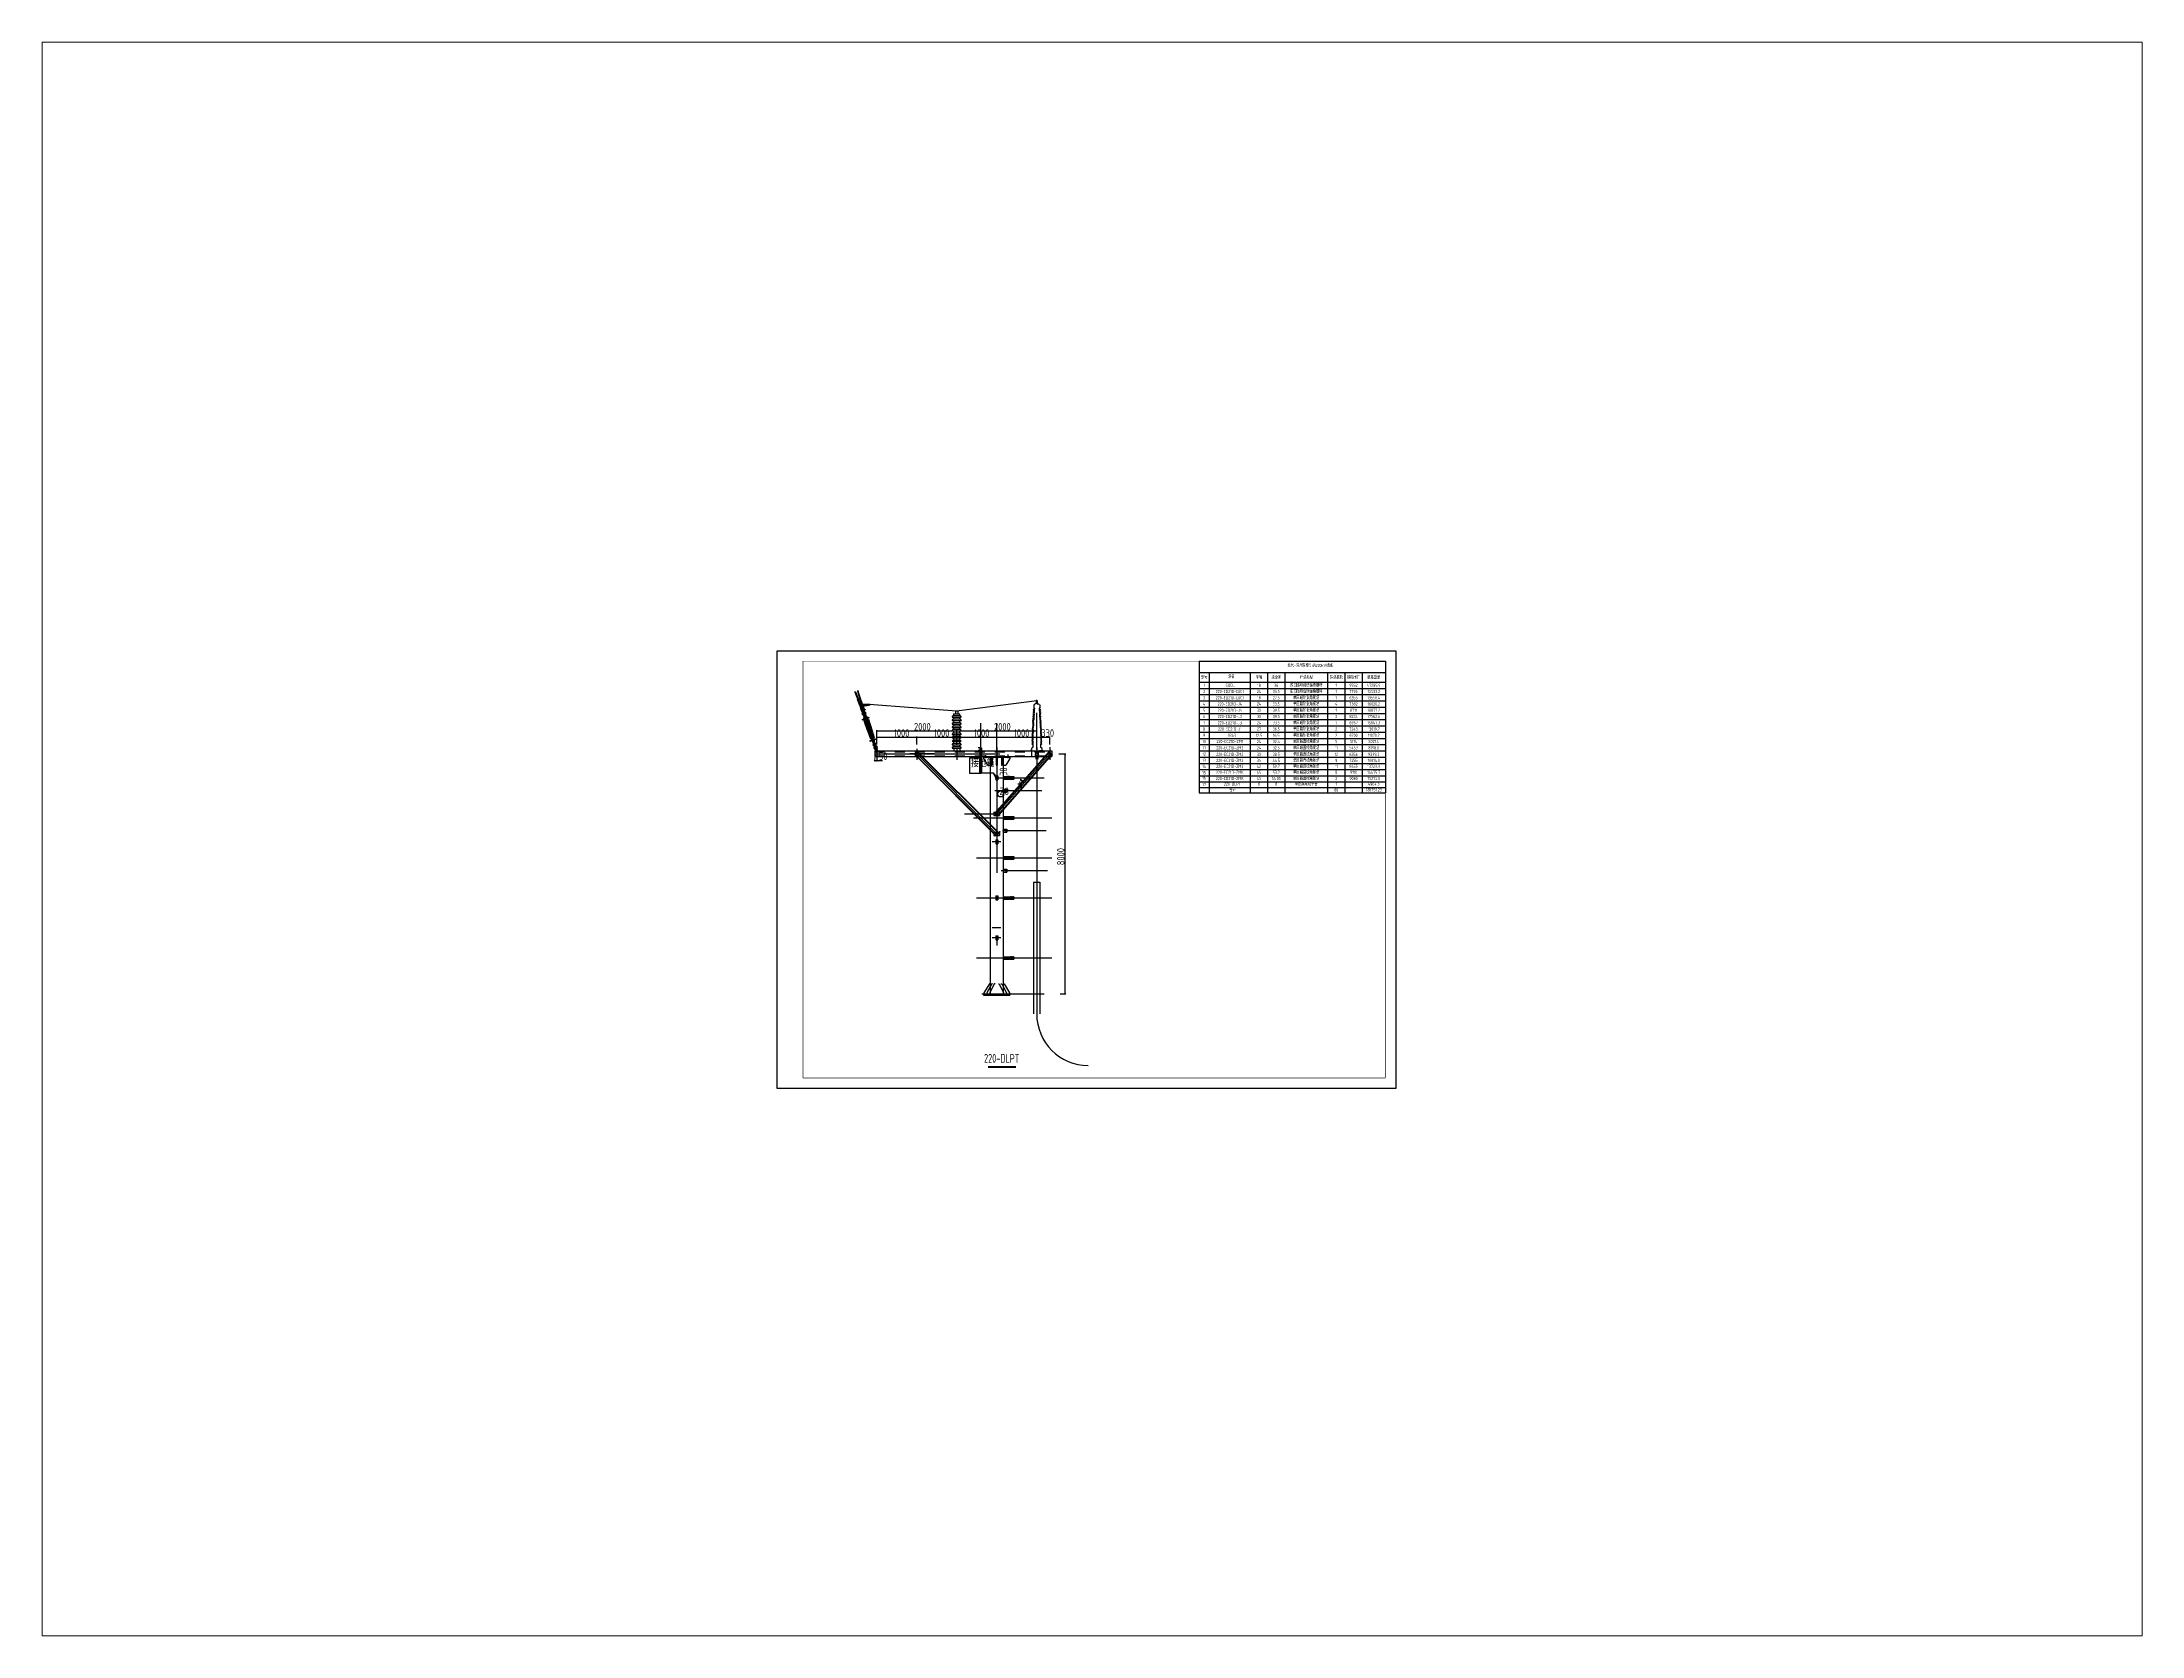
# Paper-space layout 'Layout1' of a CAD drawing. Header units: millimetres. Extents: x 26 to 231, y 20 to 176.
# The model-space entities are those that its viewports show. They can reach past a viewport. Long polylines and large blocks are cut down to what shows.
import ezdxf
from ezdxf.enums import TextEntityAlignment as Align

# ---------------------------------------------------------------- set-up
doc = ezdxf.new("R2010")
doc.units = ezdxf.units.MM
for name, pattern in [('CENTER', [2, 1.25, -0.25, 0.25, -0.25]), ('CENTERX2', [4, 2.5, -0.5, 0.5, -0.5]), ('CONTINOUS', [0]), ('DASHDOT2', [0.5, 0.25, -0.125, 0, -0.125]), ('DASHED', [0.008, 0.005, -0.003])]:
    doc.linetypes.add(name, pattern=pattern)
for name, color, linetype in [('2', 2, 'DASHED'), ('CENTER', 1, 'CENTER'), ('DASHED', 2, 'DASHED'), ('DIM', 3, 'Continuous'), ('DIMENSIONS', 5, 'Continuous'), ('DIMENTION', 5, 'Continuous'), ('TEMP', 7, 'Continuous')]:
    doc.layers.add(name, color=color, linetype=linetype)
doc.layers.add('3', color=1, linetype='Continuous', lineweight=18)
doc.styles.add('HZTSS', font='tssdeng.shx', dxfattribs={"width": 0.8, "bigfont": 'tssdchn.shx'})
doc.styles.get("Standard").update_dxf_attribs({"font": 'tssdeng.shx', "width": 0.7, "bigfont": 'tssdchn.shx'})

msp = doc.modelspace()

# ---------------------------------------------------------------- linework, layer by layer
at = {"color": 3}
for p, q in [((601.1, -2887.8), (601.1, -2467.8)), ((601.1, -2467.8), (1195.1, -2467.8)), ((601.1, -2887.8), (601.1, -2467.8)), ((1195.1, -2467.8), (1195.1, -2887.8)), ((689.6, -2519.2), (773.5, -2525.4)), ((773.5, -2525.4), (850.4, -2515.7)), ((847.4, -2690), (847.4, -2816.3)), ((847.4, -2690), (853.5, -2690)), ((853.5, -2690), (853.5, -2816.3)), ((1195.1, -2887.8), (601.1, -2887.8))]:
    msp.add_line(p, q, dxfattribs=at)
at = {"linetype": 'Continuous'}
for p, q in [((1006.3, -2477.8), (1185.1, -2477.8)), ((1006.3, -2477.8), (1006.3, -2604.3)), ((1185.1, -2477.8), (1185.1, -2604.3)), ((1006.3, -2488.8), (1185.1, -2488.8)), ((1006.3, -2497.9), (1185.1, -2497.9)), ((1015.9, -2488.8), (1015.9, -2604.3)), ((1015.9, -2488.8), (1015.9, -2604.3)), ((1055.4, -2488.8), (1055.4, -2604.3)), ((1072, -2488.8), (1072, -2604.3)), ((1088.6, -2488.8), (1088.6, -2604.3)), ((1129.6, -2488.8), (1129.6, -2604.3)), ((1146.2, -2488.8), (1146.2, -2604.3)), ((1162.8, -2488.8), (1162.8, -2604.3)), ((1006.3, -2503.9), (1185.1, -2503.9)), ((1006.3, -2509.9), (1185.1, -2509.9)), ((1006.3, -2515.9), (1185.1, -2515.9)), ((682.2, -2523.7), (682.2, -2524)), ((682.4, -2523.6), (682.5, -2523.9)), ((683.5, -2527.9), (683.7, -2528.5)), ((683.9, -2523.1), (683.9, -2523.4)), ((684, -2527.7), (684.3, -2528.3)), ((684.1, -2523.1), (684.2, -2523.3)), ((684.5, -2530.1), (684.5, -2530.3)), ((685.2, -2530.9), (684.6, -2531.1)), ((685.2, -2530.9), (684.6, -2531.1)), ((684.7, -2530), (684.8, -2530.2)), ((685, -2527.3), (685.2, -2528)), ((685.6, -2527.2), (685.8, -2527.8)), ((685.9, -2529.6), (685.9, -2529.9)), ((686.6, -2530.5), (686, -2530.7)), ((686.6, -2530.5), (686, -2530.7)), ((686.1, -2529.5), (686.2, -2529.8)), ((1006.3, -2521.9), (1185.1, -2521.9)), ((1006.3, -2521.9), (1185.1, -2521.9)), ((1006.3, -2527.9), (1185.1, -2527.9)), ((1006.3, -2533.9), (1185.1, -2533.9)), ((694.6, -2557.3), (694.2, -2557.4)), ((694.4, -2558.2), (694.2, -2557.6)), ((694.2, -2557.7), (694.2, -2557.8)), ((694.3, -2558.1), (694.3, -2558.1)), ((694.6, -2558.1), (694.4, -2557.5)), ((694.9, -2557.2), (694.5, -2557.3)), ((694.5, -2557.6), (694.5, -2557.6)), ((694.6, -2558), (694.6, -2558)), ((694.6, -2558.3), (694.6, -2558.3)), ((695, -2558), (694.7, -2557.4)), ((695.5, -2560.7), (694.7, -2558.3)), ((694.8, -2557.5), (694.8, -2557.5)), ((694.8, -2558.2), (694.8, -2558.2)), ((695.7, -2560.6), (694.8, -2558.3)), ((695, -2557.8), (694.9, -2557.9)), ((695.7, -2560.7), (694.9, -2558.2)), ((694.9, -2558.2), (694.9, -2558.2)), ((695.2, -2557.9), (695, -2557.3)), ((695.1, -2557.4), (695.1, -2557.5)), ((695.1, -2558.1), (695.1, -2558.1)), ((695.8, -2560.6), (695.1, -2558.2)), ((695.2, -2557.8), (695.2, -2557.8)), ((695.9, -2560.2), (695.8, -2559.9)), ((696.1, -2560.2), (696, -2559.9)), ((696, -2559.9), (696.2, -2560.2)), ((696.2, -2559.8), (696.3, -2560.1)), ((696.6, -2559.7), (696.7, -2559.9)), ((696.8, -2559.7), (696.9, -2559.9)), ((1006.3, -2539.9), (1185.1, -2539.9)), ((1006.3, -2545.9), (1185.1, -2545.9)), ((1006.3, -2551.9), (1185.1, -2551.9)), ((1006.3, -2557.9), (1185.1, -2557.9)), ((694.2, -2560.5), (694.3, -2560.8)), ((694.3, -2560.4), (694.4, -2560.7)), ((694.8, -2560.3), (694.9, -2560.6)), ((695.2, -2561.9), (694.8, -2562.1)), ((694.9, -2560.3), (695, -2560.5)), ((695.3, -2561.9), (694.9, -2562)), ((695.1, -2560.5), (695, -2560.3)), ((695.2, -2560.5), (695.1, -2560.2)), ((696.2, -2562.5), (696.3, -2562.8)), ((696.2, -2562.5), (696.2, -2562.8)), ((696.4, -2562.5), (696.6, -2562.7)), ((696.4, -2562.5), (696.5, -2562.7)), ((696.7, -2561.4), (697.1, -2561.2)), ((696.8, -2561.4), (697.2, -2561.3)), ((1006.3, -2563.9), (1185.1, -2563.9)), ((1006.3, -2569.9), (1185.1, -2569.9)), ((1006.3, -2569.9), (1185.1, -2569.9)), ((1006.3, -2575.9), (1185.1, -2575.9)), ((1006.3, -2581.9), (1185.1, -2581.9)), ((1006.3, -2587.9), (1185.1, -2587.9)), ((1006.3, -2593.5), (1185.1, -2593.5)), ((1006.3, -2599), (1185.1, -2599)), ((1006.3, -2604.3), (1185.1, -2604.3))]:
    msp.add_line(p, q, dxfattribs=at)
at = {"color": 0}
for p, q in [((678.6, -2514.4), (676.2, -2507.8)), ((679.2, -2514.2), (676.8, -2507.6)), ((678.5, -2514.5), (679.3, -2514.2)), ((680.5, -2520.2), (678.5, -2514.5)), ((680.7, -2513.7), (678.6, -2507)), ((681.2, -2513.5), (679.1, -2506.8)), ((681.3, -2519.6), (679.3, -2514.2)), ((680.5, -2513.7), (681.4, -2513.5)), ((682.4, -2519.6), (680.5, -2513.7)), ((683.2, -2519), (681.4, -2513.5)), ((681.5, -2519.8), (684.1, -2519.5)), ((681.8, -2519.8), (684, -2519.6)), ((683.3, -2519.2), (686, -2519)), ((683.3, -2519.7), (683.3, -2519.7)), ((683.6, -2519.2), (685.8, -2519.1)), ((683.7, -2520.3), (683.6, -2519.2)), ((683.7, -2519.2), (683.7, -2519.2)), ((684.1, -2520.7), (684, -2519.6)), ((684.1, -2519.5), (685, -2519.7)), ((684.2, -2519.5), (684.2, -2519.5)), ((685, -2519.7), (686.9, -2519.5)), ((685.2, -2519.1), (685.2, -2519.1)), ((685.9, -2520.2), (685.9, -2519.1)), ((686, -2519), (686.8, -2519.2)), ((686.1, -2519), (686.1, -2519)), ((686.8, -2519.2), (688.7, -2519.1)), ((686.8, -2519.5), (686.9, -2520.3)), ((686.9, -2519.6), (688.6, -2519.4)), ((688.7, -2519.2), (690.5, -2519.1)), ((688.7, -2519.1), (688.8, -2519.9)), ((680.8, -2521.8), (681.2, -2521.6)), ((680.8, -2521.8), (681.6, -2523.8)), ((681.2, -2521.6), (680.9, -2520.8)), ((681.2, -2521.6), (681.7, -2523)), ((681.4, -2521), (684.2, -2520.7)), ((681.4, -2522.2), (682, -2522)), ((681.8, -2521.4), (681.6, -2521)), ((681.9, -2520.8), (681.8, -2519.8)), ((681.8, -2519.8), (681.8, -2519.8)), ((682.1, -2521.3), (681.8, -2521.4)), ((681.8, -2521.4), (682.3, -2522.8)), ((684.1, -2520.7), (681.9, -2520.9)), ((682, -2520.9), (682, -2520.9)), ((682.1, -2521.3), (682.9, -2523.3)), ((682.6, -2521.1), (683, -2521)), ((682.6, -2521.1), (683.3, -2523.2)), ((683, -2521), (682.7, -2520.2)), ((683, -2521), (683.4, -2522.4)), ((683.2, -2520.4), (686.1, -2520.3)), ((683.2, -2521.6), (683.7, -2521.4)), ((683.6, -2520.8), (683.4, -2520.4)), ((683.5, -2520.8), (683.5, -2520.8)), ((683.9, -2520.7), (683.6, -2520.8)), ((683.6, -2520.8), (684, -2522.3)), ((685.9, -2520.2), (683.7, -2520.3)), ((683.8, -2520.4), (683.8, -2520.4)), ((683.9, -2520.7), (684.6, -2522.8)), ((684.2, -2520.7), (685.1, -2520.5)), ((685.1, -2520.5), (686.9, -2520.3)), ((685.3, -2520.2), (685.3, -2520.2)), ((686, -2520.3), (686.9, -2520)), ((686.9, -2520), (688.8, -2519.9)), ((686.9, -2520.2), (688.7, -2520.1)), ((688.7, -2519.8), (690.6, -2519.8))]:
    msp.add_line(p, q, dxfattribs=at)
at = {"color": 0, "linetype": 'Continuous'}
for p, q in [((684.6, -2519.6), (684.8, -2519.5)), ((685.5, -2519.5), (685.7, -2519.4)), ((682.7, -2520.1), (682.9, -2520)), ((682.8, -2520.3), (683, -2520.3)), ((683.7, -2520), (683.9, -2519.9)), ((683.7, -2520.2), (684, -2520.2)), ((684.6, -2519.8), (684.9, -2519.7)), ((685.6, -2519.7), (685.8, -2519.7))]:
    msp.add_line(p, q, dxfattribs=at)
for p, q in [((847.9, -2519.5), (847.6, -2520.1)), ((848.2, -2519.3), (847.9, -2519.5)), ((848.6, -2519), (848.2, -2519.3)), ((848.9, -2518.7), (848.6, -2519)), ((849.3, -2518.6), (848.9, -2518.7)), ((850, -2518.6), (849.3, -2518.6)), ((850.4, -2515.7), (850, -2515.7)), ((850, -2515.7), (850, -2518.6)), ((850.5, -2515.7), (850.9, -2515.7)), ((850.9, -2515.7), (850.9, -2518.6)), ((850.9, -2518.6), (851.6, -2518.6)), ((851.6, -2518.6), (852, -2518.7)), ((852, -2518.7), (852.3, -2519)), ((852.3, -2519), (852.8, -2519.3)), ((852.8, -2519.3), (853, -2519.5)), ((853, -2519.5), (853.3, -2520.1)), ((682.4, -2526), (681.6, -2523.6)), ((681.6, -2523.6), (682.4, -2526)), ((682.1, -2525), (681.8, -2525.1)), ((681.8, -2525.1), (682.1, -2525.8)), ((681.9, -2525.3), (682.2, -2525.2)), ((682.3, -2525.5), (682, -2525.6)), ((682.1, -2525.8), (682.4, -2525.7)), ((683.9, -2529.1), (682.2, -2524.4)), ((682.2, -2524.4), (682.7, -2525.9)), ((682.4, -2525.7), (682.3, -2525.5)), ((682.7, -2525.9), (682.4, -2526)), ((682.9, -2528.2), (682.6, -2528.3)), ((682.6, -2528.3), (682.8, -2528.7)), ((682.8, -2528.2), (682.7, -2528)), ((682.8, -2523.2), (683.6, -2525.5)), ((683.6, -2525.5), (682.8, -2523.2)), ((684.5, -2528.8), (682.8, -2524.2)), ((683.3, -2525.6), (682.8, -2524.2)), ((682.8, -2528), (683.1, -2527.9)), ((683.1, -2528.8), (682.8, -2528)), ((682.8, -2528.7), (683.1, -2528.6)), ((683.2, -2528.1), (682.9, -2528.2)), ((683, -2528.8), (682.9, -2528.6)), ((683, -2533.7), (688.1, -2531.8)), ((683.4, -2527.6), (683.1, -2527.7)), ((683.1, -2527.7), (683.9, -2530)), ((683.1, -2527.9), (683.2, -2528.1)), ((683.3, -2528.5), (683.1, -2528.6)), ((683.4, -2528.7), (683.1, -2528.8)), ((683.1, -2534.1), (688.3, -2532.3)), ((683.2, -2528.1), (683.2, -2528.1)), ((684, -2525.4), (683.3, -2523)), ((683.3, -2523), (684, -2525.4)), ((683.5, -2524.5), (683.3, -2524.6)), ((683.3, -2524.6), (683.3, -2524.8)), ((683.3, -2524.8), (683.6, -2524.7)), ((683.6, -2525.5), (683.3, -2525.6)), ((683.3, -2528.5), (683.3, -2528.5)), ((683.7, -2524.5), (683.4, -2524.5)), ((683.4, -2524.5), (683.7, -2525.2)), ((683.7, -2525), (683.4, -2525.1)), ((683.4, -2525.1), (683.5, -2525.3)), ((683.9, -2529.1), (683.4, -2527.6)), ((683.7, -2525), (683.5, -2524.5)), ((683.5, -2524.8), (683.8, -2524.7)), ((683.5, -2525.3), (683.8, -2525.2)), ((683.6, -2524.7), (684, -2524.6)), ((683.6, -2524.7), (683.7, -2525)), ((683.9, -2525), (683.6, -2525)), ((683.7, -2524.4), (683.8, -2524.6)), ((683.7, -2525), (684.1, -2524.9)), ((683.8, -2525.2), (683.7, -2525)), ((683.7, -2525.2), (684, -2525.2)), ((685.3, -2528.5), (683.9, -2523.8)), ((683.9, -2523.8), (684.3, -2525.3)), ((683.9, -2524.9), (684, -2525.2)), ((684, -2525.2), (683.9, -2525)), ((684.2, -2527.3), (683.9, -2527.4)), ((683.9, -2527.4), (684.5, -2528.8)), ((684.5, -2528.8), (683.9, -2529.1)), ((684, -2524.6), (684.1, -2524.9)), ((684.3, -2525.3), (684, -2525.4)), ((684.4, -2527.6), (684.1, -2527.7)), ((684.1, -2527.7), (684.3, -2528.1)), ((684.1, -2533.3), (685.1, -2532.2)), ((685.1, -2529.6), (684.2, -2527.3)), ((684.3, -2527.7), (684.2, -2527.5)), ((684.8, -2529.7), (684.2, -2529.9)), ((684.2, -2533.1), (689.5, -2531.5)), ((684.3, -2527.5), (684.6, -2527.4)), ((684.4, -2527.7), (684.3, -2527.5)), ((684.3, -2528.1), (684.5, -2528.1)), ((685.9, -2528.4), (684.4, -2523.6)), ((684.9, -2525.1), (684.4, -2523.6)), ((684.4, -2527.4), (684.6, -2527.3)), ((684.6, -2528.3), (684.4, -2527.4)), ((684.7, -2527.6), (684.4, -2527.7)), ((684.7, -2527.6), (684.4, -2527.7)), ((684.5, -2528.3), (684.4, -2528.1)), ((684.4, -2530.4), (684.6, -2531.1)), ((684.4, -2530.4), (684.6, -2531.1)), ((684.4, -2530.4), (684.6, -2531.1)), ((684.4, -2533.6), (689.6, -2531.9)), ((684.5, -2531.9), (684.4, -2532.1)), ((684.6, -2532.5), (684.4, -2532.1)), ((684.4, -2533.2), (685.2, -2532.3)), ((684.5, -2522.7), (685.2, -2525)), ((685.2, -2525), (684.5, -2522.7)), ((684.8, -2528), (684.5, -2528.1)), ((684.8, -2528), (684.5, -2528.1)), ((684.6, -2528.3), (684.5, -2528.1)), ((684.5, -2531.2), (685.3, -2530.9)), ((684.5, -2531.2), (685.3, -2530.9)), ((684.7, -2531.8), (684.5, -2531.2)), ((684.7, -2531.8), (684.5, -2531.2)), ((685.8, -2531.4), (684.5, -2531.9)), ((684.8, -2532.2), (684.5, -2532.3)), ((684.5, -2534.8), (687.8, -2543.9)), ((684.9, -2527.1), (684.6, -2527.2)), ((684.6, -2527.2), (685.3, -2529.5)), ((684.6, -2527.3), (684.7, -2527.6)), ((684.6, -2527.4), (684.6, -2527.6)), ((684.8, -2528), (684.6, -2527.6)), ((684.6, -2527.6), (684.9, -2528.2)), ((684.9, -2528.2), (684.6, -2528.3)), ((684.9, -2528.2), (684.6, -2528.3)), ((684.6, -2531.8), (684.9, -2532.4)), ((684.6, -2532.1), (684.7, -2532.4)), ((684.6, -2534.8), (685.6, -2533.8)), ((686.1, -2534.3), (684.6, -2534.8)), ((684.7, -2527.6), (684.7, -2527.6)), ((684.8, -2528), (684.8, -2528)), ((685.2, -2524), (684.9, -2524.1)), ((684.9, -2524.1), (685, -2524.3)), ((685.2, -2525), (684.9, -2525.1)), ((685.3, -2528.5), (684.9, -2527.1)), ((684.9, -2530.2), (685.2, -2530.9)), ((684.9, -2530.2), (685.2, -2530.9)), ((685, -2524.3), (685.3, -2524.2)), ((685, -2530.2), (685.2, -2530.9)), ((685.7, -2532.2), (685, -2532.5)), ((685.1, -2532.9), (685, -2532.6)), ((685.4, -2524.5), (685.1, -2524.6)), ((685.1, -2524.6), (685.1, -2524.8)), ((685.1, -2524.8), (685.4, -2524.7)), ((685.4, -2524.5), (685.2, -2524)), ((685.3, -2524.2), (685.7, -2524.1)), ((685.3, -2524.2), (685.4, -2524.5)), ((685.9, -2528.4), (685.3, -2528.5)), ((685.3, -2533.4), (685.4, -2533.7)), ((685.4, -2523.9), (685.4, -2524.1)), ((685.4, -2524.5), (685.8, -2524.4)), ((685.4, -2524.7), (685.4, -2524.5)), ((685.6, -2531.5), (685.4, -2530.9)), ((685.6, -2531.5), (685.4, -2530.9)), ((685.4, -2532.8), (686.4, -2531.7)), ((685.4, -2533.7), (685.8, -2533.5)), ((685.4, -2533.7), (685.8, -2533.5)), ((686, -2534.9), (685.4, -2535.8)), ((686.5, -2535.4), (685.4, -2535.8)), ((685.4, -2537.2), (686.4, -2536.2)), ((686.9, -2536.6), (685.4, -2537.2)), ((685.5, -2524.4), (685.6, -2524.7)), ((685.8, -2526.8), (685.5, -2526.9)), ((685.5, -2526.9), (685.9, -2528.4)), ((686.9, -2532.3), (685.5, -2532)), ((686.6, -2532.4), (685.5, -2532.2)), ((685.6, -2533.8), (685.5, -2533.6)), ((686.2, -2529.2), (685.6, -2529.4)), ((685.6, -2531.5), (685.9, -2532.1)), ((685.9, -2533.7), (685.6, -2533.8)), ((685.7, -2524.1), (685.8, -2524.4)), ((685.7, -2532.7), (686.5, -2531.9)), ((686.5, -2529.1), (685.8, -2526.8)), ((685.8, -2527), (686.1, -2526.9)), ((685.9, -2527.2), (685.8, -2527)), ((685.8, -2529.9), (686, -2530.7)), ((685.8, -2529.9), (686, -2530.7)), ((685.8, -2529.9), (686, -2530.7)), ((685.9, -2531.4), (685.8, -2531.6)), ((686, -2531.5), (685.8, -2531.4)), ((685.9, -2532), (685.8, -2531.6)), ((686.1, -2531.7), (685.8, -2531.8)), ((686.1, -2531.7), (685.8, -2531.8)), ((685.8, -2533.5), (686.3, -2533.3)), ((685.8, -2533.5), (686.2, -2533.3)), ((685.8, -2534.3), (686.8, -2533.4)), ((687.3, -2533.9), (685.8, -2534.3)), ((685.8, -2534.3), (688.7, -2543.6)), ((685.8, -2534.4), (686, -2534.9)), ((686.2, -2527.1), (685.9, -2527.2)), ((685.9, -2530.7), (686.7, -2530.4)), ((685.9, -2530.7), (686.7, -2530.4)), ((686, -2531.3), (685.9, -2530.7)), ((686, -2531.3), (685.9, -2530.7)), ((687.2, -2531), (685.9, -2531.4)), ((685.9, -2531.6), (686, -2531.9)), ((685.9, -2531.6), (686, -2531.9)), ((686, -2532.6), (685.9, -2532.3)), ((686.2, -2533.6), (685.9, -2533.7)), ((686.3, -2527.5), (686, -2527.6)), ((686.1, -2527.8), (686, -2527.6)), ((686, -2531.3), (686.2, -2532)), ((686.2, -2531.9), (686, -2531.5)), ((686.6, -2534.7), (686, -2534.9)), ((686.1, -2526.9), (686.2, -2527.1)), ((686.4, -2527.7), (686.1, -2527.8)), ((686.1, -2533), (686.3, -2533.3)), ((686.2, -2533.6), (686.1, -2533.4)), ((687.6, -2533.7), (686.1, -2534.3)), ((686.4, -2534.2), (686.1, -2534.3)), ((686.3, -2527.5), (686.2, -2527.1)), ((686.2, -2527.1), (686.4, -2527.7)), ((687.6, -2533.7), (686.2, -2533.6)), ((686.4, -2536.2), (686.2, -2535.5)), ((686.9, -2537.4), (686.2, -2538.2)), ((687.4, -2537.8), (686.2, -2538.2)), ((687.1, -2531.8), (686.3, -2532)), ((686.4, -2532.5), (686.3, -2532.1)), ((686.4, -2529.7), (686.6, -2530.5)), ((686.4, -2529.7), (686.6, -2530.5)), ((686.4, -2529.8), (686.6, -2530.5)), ((686.4, -2534.2), (686.6, -2534.7)), ((686.7, -2536.1), (686.4, -2536.2)), ((686.5, -2532.9), (686.6, -2533.2)), ((687.6, -2535), (686.5, -2535.4)), ((686.5, -2536.7), (687.6, -2535.8)), ((688.1, -2536.2), (686.5, -2536.7)), ((686.6, -2533.2), (687.1, -2533.1)), ((687.2, -2534.5), (686.6, -2535.3)), ((686.6, -2534.7), (687.6, -2535)), ((687.7, -2535), (686.6, -2535.3)), ((686.7, -2533.2), (687.1, -2533.1)), ((687, -2536), (686.7, -2536.1)), ((686.7, -2536.7), (686.9, -2537.3)), ((686.9, -2531), (686.8, -2530.5)), ((686.9, -2531), (686.8, -2530.5)), ((688.2, -2531.9), (686.8, -2531.6)), ((686.9, -2533.4), (686.8, -2533.2)), ((687.1, -2533.3), (686.8, -2533.4)), ((687, -2536), (686.8, -2535.3)), ((687.9, -2532), (686.9, -2531.8)), ((688.5, -2536.1), (686.9, -2536.6)), ((687.5, -2537.1), (686.9, -2537.3)), ((687, -2531), (687.2, -2531.7)), ((687, -2533.9), (687.2, -2534.5)), ((688.5, -2536.1), (687, -2536)), ((687.5, -2531.3), (687.1, -2531.4)), ((687.1, -2533.1), (687.5, -2532.9)), ((687.1, -2533.1), (687.5, -2532.9)), ((687.4, -2533.2), (687.1, -2533.3)), ((687.1, -2537.9), (687.4, -2538.8)), ((687.4, -2531.1), (687.2, -2531)), ((687.2, -2531.2), (687.3, -2531.5)), ((687.3, -2532.2), (687.2, -2531.8)), ((687.8, -2534.3), (687.2, -2534.5)), ((687.2, -2536.5), (687.4, -2537.1)), ((688.9, -2533.4), (687.3, -2533.9)), ((687.6, -2533.8), (687.3, -2533.9)), ((688, -2537), (687.3, -2537.8)), ((688.5, -2537.4), (687.3, -2537.8)), ((687.5, -2531.5), (687.4, -2531.1)), ((687.4, -2532.6), (687.5, -2532.9)), ((687.4, -2533.2), (687.4, -2533)), ((688.9, -2533.4), (687.4, -2533.2)), ((687.6, -2535.8), (687.4, -2535)), ((687.4, -2537.1), (688.5, -2537.4)), ((688.5, -2537.4), (687.4, -2537.8)), ((687.6, -2533.7), (691, -2543.1)), ((687.6, -2533.8), (687.8, -2534.3)), ((687.9, -2535.7), (687.6, -2535.8)), ((687.6, -2537.7), (688, -2538.6)), ((688.8, -2534.6), (687.7, -2535)), ((687.8, -2534.3), (688.8, -2534.6)), ((687.8, -2536.4), (688, -2536.9)), ((688.2, -2535.6), (687.9, -2535.7)), ((688.2, -2535.6), (688, -2534.9)), ((688.6, -2536.8), (688, -2537)), ((689.6, -2535.8), (688.1, -2536.2)), ((689.6, -2535.8), (688.2, -2535.6)), ((688.2, -2537.5), (688.5, -2538.4)), ((688.4, -2536.2), (688.6, -2536.8)), ((689.6, -2537), (688.5, -2537.4)), ((688.6, -2536.8), (689.6, -2537)), ((688.7, -2537.3), (689, -2538.2)), ((688.9, -2533.4), (691.8, -2542.9)), ((689.8, -2539.8), (693.9, -2551.2)), ((690.8, -2539.5), (694.5, -2551.1)), ((769.2, -2531.5), (770.5, -2530)), ((769.2, -2531.5), (770.5, -2530)), ((769.2, -2531.5), (777.8, -2531.5)), ((769.2, -2531.5), (777.7, -2531.5)), ((769.2, -2531.5), (777.7, -2531.5)), ((769.3, -2534.8), (770.6, -2533.3)), ((769.3, -2534.8), (770.6, -2533.3)), ((769.3, -2534.8), (770.6, -2533.3)), ((769.3, -2534.8), (770.6, -2533.3)), ((769.3, -2534.8), (770.6, -2533.3)), ((769.3, -2534.8), (770.6, -2533.3)), ((769.3, -2534.8), (770.6, -2533.3)), ((769.3, -2534.8), (770.6, -2533.3)), ((769.3, -2534.8), (770.6, -2533.3)), ((769.3, -2534.8), (770.6, -2533.3)), ((769.3, -2534.8), (770.6, -2533.3)), ((769.3, -2534.8), (770.6, -2533.3)), ((769.3, -2534.8), (770.6, -2533.3)), ((769.3, -2534.8), (770.6, -2533.3)), ((769.3, -2534.8), (770.6, -2533.3)), ((769.3, -2534.8), (770.6, -2533.3)), ((769.3, -2534.8), (777.8, -2534.8)), ((769.3, -2538.2), (770.6, -2536.6)), ((769.3, -2538.2), (770.6, -2536.6)), ((769.3, -2538.2), (770.6, -2536.6)), ((769.3, -2538.2), (770.6, -2536.6)), ((769.3, -2538.2), (770.6, -2536.6)), ((769.3, -2538.2), (770.6, -2536.6)), ((769.3, -2538.2), (770.6, -2536.6)), ((769.3, -2538.2), (770.6, -2536.6)), ((769.3, -2538.2), (770.6, -2536.6)), ((769.3, -2538.2), (770.6, -2536.6)), ((769.3, -2538.2), (770.6, -2536.6)), ((769.3, -2538.2), (770.6, -2536.6)), ((769.3, -2538.2), (770.6, -2536.6)), ((769.3, -2538.2), (770.6, -2536.6)), ((769.3, -2538.2), (770.6, -2536.6)), ((769.3, -2538.2), (770.6, -2536.6)), ((769.3, -2538.2), (777.8, -2538.2)), ((769.3, -2538.2), (777.8, -2538.2)), ((769.3, -2538.2), (777.8, -2538.2)), ((769.3, -2538.2), (777.8, -2538.2)), ((769.3, -2538.2), (777.8, -2538.2)), ((769.3, -2538.2), (777.8, -2538.2)), ((769.3, -2538.2), (777.8, -2538.2)), ((769.3, -2538.2), (777.8, -2538.2)), ((769.3, -2538.2), (777.8, -2538.2)), ((769.3, -2538.2), (777.8, -2538.2)), ((769.3, -2538.2), (777.8, -2538.2)), ((769.3, -2538.2), (777.8, -2538.2)), ((769.3, -2538.2), (777.8, -2538.2)), ((769.3, -2538.2), (777.8, -2538.2)), ((769.3, -2538.2), (777.8, -2538.2)), ((769.3, -2538.2), (777.8, -2538.2)), ((769.3, -2538.2), (777.8, -2538.2)), ((769.6, -2534.8), (778.1, -2534.8)), ((769.6, -2534.8), (778.1, -2534.8)), ((769.6, -2534.8), (778.1, -2534.8)), ((769.6, -2534.8), (778.1, -2534.8)), ((769.6, -2534.8), (778.1, -2534.8)), ((769.6, -2534.8), (778.1, -2534.8)), ((769.6, -2534.8), (778.1, -2534.8)), ((769.6, -2534.8), (778.1, -2534.8)), ((769.6, -2534.8), (778.1, -2534.8)), ((769.6, -2534.8), (778.1, -2534.8)), ((769.6, -2534.8), (778.1, -2534.8)), ((769.6, -2534.8), (778.1, -2534.8)), ((770.5, -2528.2), (770.5, -2530)), ((770.5, -2528.2), (776.5, -2528.2)), ((770.5, -2530), (776.5, -2530)), ((770.5, -2530), (776.5, -2530)), ((770.6, -2531.5), (770.6, -2533.3)), ((770.6, -2531.5), (770.6, -2533.3)), ((770.6, -2531.5), (770.6, -2533.3)), ((770.6, -2531.5), (770.6, -2533.3)), ((770.6, -2533.3), (776.6, -2533.3)), ((770.6, -2533.3), (776.6, -2533.3)), ((770.6, -2533.3), (776.6, -2533.3)), ((770.6, -2533.3), (776.6, -2533.3)), ((770.6, -2533.3), (776.6, -2533.3)), ((770.6, -2533.3), (776.6, -2533.3)), ((770.6, -2533.3), (776.6, -2533.3)), ((770.6, -2533.3), (776.6, -2533.3)), ((770.6, -2533.3), (776.6, -2533.3)), ((770.6, -2533.3), (776.6, -2533.3)), ((770.6, -2533.3), (776.6, -2533.3)), ((770.6, -2533.3), (776.6, -2533.3)), ((770.6, -2533.3), (776.6, -2533.3)), ((770.6, -2533.3), (776.6, -2533.3)), ((770.6, -2533.3), (776.6, -2533.3)), ((770.6, -2533.3), (776.6, -2533.3)), ((770.6, -2534.8), (770.6, -2536.6)), ((770.6, -2534.8), (770.6, -2536.6)), ((770.6, -2534.8), (770.6, -2536.6)), ((770.6, -2534.8), (770.6, -2536.6)), ((770.6, -2536.6), (776.6, -2536.6)), ((770.6, -2536.6), (776.6, -2536.6)), ((770.6, -2536.6), (776.6, -2536.6)), ((770.6, -2536.6), (776.6, -2536.6)), ((770.6, -2536.6), (776.6, -2536.6)), ((770.6, -2536.6), (776.6, -2536.6)), ((770.6, -2536.6), (776.6, -2536.6)), ((770.6, -2536.6), (776.6, -2536.6)), ((770.6, -2536.6), (776.6, -2536.6)), ((770.6, -2536.6), (776.6, -2536.6)), ((770.6, -2536.6), (776.6, -2536.6)), ((770.6, -2536.6), (776.6, -2536.6)), ((770.6, -2536.6), (776.6, -2536.6)), ((770.6, -2536.6), (776.6, -2536.6)), ((770.6, -2536.6), (776.6, -2536.6)), ((770.6, -2536.6), (776.6, -2536.6)), ((770.6, -2538.2), (770.6, -2539.9)), ((770.6, -2538.2), (770.6, -2539.9)), ((770.6, -2538.2), (770.6, -2539.9)), ((770.6, -2538.2), (770.6, -2539.9)), ((772.3, -2525.4), (774.7, -2525.4)), ((772.3, -2525.4), (772.3, -2528.2)), ((774.7, -2525.4), (774.7, -2528.2)), ((776.5, -2530), (776.5, -2528.2)), ((776.5, -2530), (777.8, -2531.5)), ((776.5, -2530), (777.8, -2531.5)), ((776.6, -2533.3), (776.6, -2531.5)), ((776.6, -2533.3), (776.6, -2531.5)), ((776.6, -2533.3), (776.6, -2531.5)), ((776.6, -2533.3), (776.6, -2531.5)), ((776.6, -2533.3), (777.8, -2534.8)), ((776.6, -2533.3), (777.8, -2534.8)), ((776.6, -2533.3), (777.8, -2534.8)), ((776.6, -2533.3), (777.8, -2534.8)), ((776.6, -2533.3), (777.8, -2534.8)), ((776.6, -2533.3), (777.8, -2534.8)), ((776.6, -2533.3), (777.8, -2534.8)), ((776.6, -2533.3), (777.8, -2534.8)), ((776.6, -2533.3), (777.8, -2534.8)), ((776.6, -2533.3), (777.8, -2534.8)), ((776.6, -2533.3), (777.8, -2534.8)), ((776.6, -2533.3), (777.8, -2534.8)), ((776.6, -2533.3), (777.8, -2534.8)), ((776.6, -2533.3), (777.8, -2534.8)), ((776.6, -2533.3), (777.8, -2534.8)), ((776.6, -2533.3), (777.8, -2534.8)), ((776.6, -2536.6), (776.6, -2534.8)), ((776.6, -2536.6), (776.6, -2534.8)), ((776.6, -2536.6), (776.6, -2534.8)), ((776.6, -2536.6), (776.6, -2534.8)), ((776.6, -2536.6), (777.8, -2538.2)), ((776.6, -2536.6), (777.8, -2538.2)), ((776.6, -2536.6), (777.8, -2538.2)), ((776.6, -2536.6), (777.8, -2538.2)), ((776.6, -2536.6), (777.8, -2538.2)), ((776.6, -2536.6), (777.8, -2538.2)), ((776.6, -2536.6), (777.8, -2538.2)), ((776.6, -2536.6), (777.8, -2538.2)), ((776.6, -2536.6), (777.8, -2538.2)), ((776.6, -2536.6), (777.8, -2538.2)), ((776.6, -2536.6), (777.8, -2538.2)), ((776.6, -2536.6), (777.8, -2538.2)), ((776.6, -2536.6), (777.8, -2538.2)), ((776.6, -2536.6), (777.8, -2538.2)), ((776.6, -2536.6), (777.8, -2538.2)), ((776.6, -2536.6), (777.8, -2538.2)), ((776.6, -2539.9), (776.6, -2538.2)), ((776.6, -2539.9), (776.6, -2538.2)), ((776.6, -2539.9), (776.6, -2538.2)), ((776.6, -2539.9), (776.6, -2538.2)), ((847.3, -2539.2), (846.2, -2539.6)), ((846.2, -2539.6), (846.2, -2539.7)), ((846.2, -2539.7), (847.2, -2539.7)), ((847.1, -2538), (846.3, -2538.3)), ((846.3, -2538.3), (846.3, -2538.4)), ((846.3, -2538.4), (847.3, -2538.4)), ((847.4, -2536.6), (846.4, -2537)), ((846.4, -2537), (846.4, -2537.2)), ((846.4, -2537.2), (847.3, -2537.2)), ((846.6, -2533.1), (846.5, -2533.2)), ((846.5, -2533.2), (846.6, -2533.3)), ((847.5, -2534.1), (846.5, -2534.4)), ((846.5, -2534.4), (846.5, -2534.6)), ((846.5, -2534.6), (847.5, -2534.6)), ((847.5, -2535.3), (846.5, -2535.7)), ((846.5, -2535.7), (846.5, -2535.9)), ((846.5, -2535.9), (847.4, -2535.9)), ((847.6, -2532.8), (846.6, -2533.1)), ((846.6, -2533.3), (847.6, -2533.3)), ((847.3, -2538.6), (846.6, -2538.9)), ((846.6, -2538.9), (846.6, -2539)), ((846.6, -2539), (847.3, -2539)), ((846.8, -2530.5), (846.7, -2530.6)), ((846.7, -2530.6), (846.7, -2530.8)), ((846.7, -2530.8), (847.7, -2530.7)), ((847.7, -2531.5), (846.7, -2531.9)), ((846.7, -2531.9), (846.7, -2532)), ((846.7, -2532), (847.6, -2532)), ((847.2, -2536.1), (846.7, -2536.3)), ((846.7, -2536.3), (846.7, -2536.5)), ((846.7, -2536.5), (847.4, -2536.5)), ((847.3, -2537.3), (846.7, -2537.6)), ((846.7, -2537.6), (846.7, -2537.7)), ((846.7, -2537.7), (846.7, -2537.7)), ((846.7, -2537.7), (847.3, -2537.7)), ((846.9, -2529.2), (846.8, -2529.3)), ((846.8, -2529.3), (846.8, -2529.4)), ((846.8, -2529.4), (847.8, -2529.4)), ((847.7, -2530.2), (846.8, -2530.5)), ((847.5, -2534.8), (846.8, -2535)), ((846.8, -2535), (846.8, -2535.2)), ((846.8, -2535.2), (847.4, -2535.2)), ((847, -2525.4), (846.9, -2525.5)), ((846.9, -2525.5), (847, -2525.7)), ((847.9, -2526.4), (846.9, -2526.7)), ((846.9, -2526.7), (846.9, -2527)), ((846.9, -2527), (847.9, -2526.9)), ((847.9, -2527.6), (846.9, -2528)), ((846.9, -2528), (846.9, -2528.2)), ((846.9, -2528.2), (847.8, -2528.2)), ((847.6, -2529), (846.9, -2529.2)), ((847, -2532.4), (846.9, -2532.5)), ((846.9, -2532.5), (847.1, -2532.6)), ((847.6, -2533.4), (846.9, -2533.7)), ((846.9, -2533.7), (846.9, -2533.8)), ((846.9, -2533.8), (846.9, -2533.8)), ((846.9, -2533.8), (847, -2533.9)), ((848.2, -2523.7), (847, -2524.2)), ((847, -2524.2), (847.1, -2524.4)), ((847.2, -2525.4), (847, -2525.4)), ((847, -2525.7), (847.9, -2525.6)), ((847.1, -2529.8), (847, -2529.9)), ((847, -2529.9), (847.1, -2530)), ((847.7, -2530.9), (847, -2531.1)), ((847, -2531.1), (847, -2531.3)), ((847, -2531.3), (847.7, -2531.3)), ((847.6, -2532.2), (847, -2532.4)), ((847, -2533.9), (847.5, -2533.9)), ((847.1, -2524.4), (848, -2524.3)), ((847.8, -2529.6), (847.1, -2529.8)), ((847.1, -2530), (847.7, -2530)), ((847.1, -2532.6), (847.6, -2532.6)), ((847.3, -2537.9), (847.1, -2538)), ((848, -2525.1), (847.2, -2525.4)), ((847.9, -2527.1), (847.2, -2527.3)), ((847.2, -2527.3), (847.2, -2527.4)), ((847.2, -2527.4), (847.9, -2527.4)), ((847.8, -2528.3), (847.2, -2528.5)), ((847.2, -2528.5), (847.2, -2528.7)), ((847.2, -2528.7), (847.8, -2528.7)), ((847.4, -2536), (847.2, -2536.1)), ((847.2, -2539.7), (847.2, -2539.9)), ((847.3, -2537.2), (847.3, -2537.3)), ((847.3, -2537.7), (847.3, -2537.9)), ((847.3, -2538.4), (847.3, -2538.6)), ((847.3, -2539), (847.3, -2539.1)), ((847.3, -2539.1), (847.3, -2539.2)), ((847.5, -2526), (847.4, -2526)), ((847.4, -2526), (847.4, -2526.2)), ((847.4, -2526.2), (847.9, -2526.2)), ((847.4, -2535.2), (847.5, -2535.3)), ((847.4, -2535.9), (847.4, -2536)), ((847.4, -2536.5), (847.4, -2536.6)), ((847.6, -2520.1), (847.5, -2520.4)), ((847.5, -2520.4), (847.5, -2522.6)), ((847.5, -2522.6), (847.6, -2522.9)), ((848.1, -2524.5), (847.5, -2524.8)), ((847.5, -2524.8), (847.5, -2524.9)), ((847.5, -2524.9), (848, -2524.9)), ((848, -2525.8), (847.5, -2526)), ((847.5, -2533.9), (847.5, -2534.1)), ((847.5, -2534.6), (847.5, -2534.8)), ((847.6, -2522.9), (848.2, -2523)), ((847.8, -2528.9), (847.6, -2529)), ((847.6, -2532), (847.6, -2532.2)), ((847.6, -2532.6), (847.6, -2532.8)), ((847.6, -2533.3), (847.6, -2533.4)), ((847.7, -2530), (847.7, -2530.2)), ((847.7, -2530.7), (847.7, -2530.9)), ((847.7, -2531.3), (847.7, -2531.5)), ((847.8, -2528.2), (847.8, -2528.3)), ((847.8, -2528.7), (847.8, -2528.9)), ((847.8, -2529.4), (847.8, -2529.6)), ((847.9, -2525.6), (848, -2525.8)), ((847.9, -2526.2), (847.9, -2526.4)), ((847.9, -2526.9), (847.9, -2527.1)), ((847.9, -2527.4), (847.9, -2527.6)), ((848, -2524.3), (848.1, -2524.5)), ((848, -2524.9), (848.1, -2525)), ((848.1, -2525), (848, -2525.1)), ((848.2, -2523), (848.3, -2523.3)), ((848.3, -2523.3), (848.2, -2523.7)), ((852.7, -2523), (852.6, -2523.3)), ((852.6, -2523.3), (852.7, -2523.7)), ((853.3, -2522.9), (852.7, -2523)), ((852.7, -2523.7), (853.9, -2524.2)), ((852.9, -2524.3), (852.8, -2524.5)), ((852.8, -2524.5), (853.4, -2524.8)), ((852.9, -2524.9), (852.8, -2525)), ((852.8, -2525), (852.9, -2525.1)), ((853.8, -2524.4), (852.9, -2524.3)), ((853.4, -2524.9), (852.9, -2524.9)), ((852.9, -2525.1), (853.7, -2525.4)), ((853, -2525.6), (852.9, -2525.8)), ((852.9, -2525.8), (853.4, -2526)), ((853.9, -2525.7), (853, -2525.6)), ((853.6, -2526.2), (853, -2526.2)), ((853, -2526.2), (853, -2526.4)), ((853, -2526.4), (854, -2526.7)), ((854, -2527), (853, -2526.9)), ((853, -2526.9), (853, -2527.1)), ((853, -2527.1), (853.7, -2527.3)), ((853.7, -2527.4), (853, -2527.4)), ((853, -2527.4), (853, -2527.6)), ((853, -2527.6), (854, -2528)), ((854, -2528.2), (853.1, -2528.2)), ((853.1, -2528.2), (853.1, -2528.3)), ((853.1, -2528.3), (853.7, -2528.5)), ((853.7, -2528.7), (853.1, -2528.7)), ((853.1, -2528.7), (853.1, -2528.9)), ((853.1, -2528.9), (853.3, -2529)), ((854.1, -2529.4), (853.1, -2529.4)), ((853.1, -2529.4), (853.1, -2529.6)), ((853.1, -2529.6), (853.8, -2529.8)), ((853.9, -2530), (853.2, -2530)), ((853.2, -2530), (853.2, -2530.2)), ((853.2, -2530.2), (854.1, -2530.5)), ((854.2, -2530.8), (853.2, -2530.7)), ((853.2, -2530.7), (853.2, -2530.9)), ((853.2, -2530.9), (853.9, -2531.1)), ((853.9, -2531.3), (853.2, -2531.3)), ((853.2, -2531.3), (853.2, -2531.5)), ((853.2, -2531.5), (854.2, -2531.9)), ((853.3, -2520.1), (853.4, -2520.4)), ((853.4, -2522.6), (853.3, -2522.9)), ((853.3, -2529), (854, -2529.2)), ((854.2, -2532), (853.3, -2532)), ((853.3, -2532), (853.3, -2532.2)), ((853.3, -2532.2), (853.9, -2532.4)), ((853.8, -2532.6), (853.3, -2532.6)), ((853.3, -2532.6), (853.3, -2532.8)), ((853.3, -2532.8), (854.3, -2533.1)), ((854.4, -2533.3), (853.3, -2533.3)), ((853.3, -2533.3), (853.3, -2533.4)), ((853.3, -2533.4), (854, -2533.7)), ((853.4, -2520.4), (853.4, -2522.6)), ((853.4, -2524.8), (853.4, -2524.9)), ((853.4, -2526), (853.5, -2526)), ((853.9, -2533.9), (853.4, -2533.9)), ((853.4, -2533.9), (853.4, -2534.1)), ((853.4, -2534.1), (854.4, -2534.4)), ((854.4, -2534.6), (853.4, -2534.6)), ((853.4, -2534.6), (853.4, -2534.8)), ((853.4, -2534.8), (854.1, -2535)), ((853.5, -2526), (853.6, -2526.2)), ((854.1, -2535.2), (853.5, -2535.2)), ((853.5, -2535.2), (853.5, -2535.3)), ((853.5, -2535.3), (854.4, -2535.7)), ((854.4, -2535.9), (853.5, -2535.9)), ((853.5, -2535.9), (853.5, -2536)), ((853.5, -2536), (853.7, -2536.1)), ((854.2, -2536.5), (853.5, -2536.5)), ((853.5, -2536.5), (853.5, -2536.6)), ((853.5, -2536.6), (854.5, -2537)), ((854.5, -2537.2), (853.6, -2537.2)), ((853.6, -2537.2), (853.6, -2537.3)), ((853.6, -2537.3), (854.2, -2537.6)), ((854.2, -2537.7), (853.6, -2537.7)), ((853.6, -2537.7), (853.6, -2537.9)), ((853.6, -2537.9), (853.8, -2538)), ((854.6, -2538.4), (853.6, -2538.4)), ((853.6, -2538.4), (853.6, -2538.6)), ((853.6, -2538.6), (854.3, -2538.9)), ((853.7, -2539), (853.6, -2539.1)), ((853.6, -2539.1), (853.6, -2539.2)), ((853.6, -2539.2), (854.7, -2539.6)), ((853.7, -2525.4), (853.9, -2525.4)), ((853.7, -2527.3), (853.7, -2527.4)), ((853.7, -2528.5), (853.7, -2528.7)), ((853.7, -2536.1), (854.2, -2536.3)), ((854.3, -2539), (853.7, -2539)), ((854.7, -2539.7), (853.7, -2539.7)), ((853.7, -2539.7), (853.7, -2539.9)), ((853.9, -2524.2), (853.8, -2524.4)), ((853.8, -2529.8), (853.9, -2529.9)), ((854, -2532.5), (853.8, -2532.6)), ((853.8, -2538), (854.6, -2538.3)), ((853.9, -2525.4), (854, -2525.5)), ((854, -2525.5), (853.9, -2525.7)), ((853.9, -2529.9), (853.9, -2530)), ((853.9, -2531.1), (853.9, -2531.3)), ((853.9, -2532.4), (854, -2532.5)), ((854, -2533.8), (853.9, -2533.9)), ((854, -2526.7), (854, -2527)), ((854, -2528), (854, -2528.2)), ((854, -2529.2), (854.1, -2529.3)), ((854, -2533.7), (854, -2533.8)), ((854, -2533.8), (854, -2533.8)), ((854.1, -2529.3), (854.1, -2529.4)), ((854.1, -2530.5), (854.2, -2530.6)), ((854.1, -2535), (854.1, -2535.2)), ((854.2, -2530.6), (854.2, -2530.8)), ((854.2, -2531.9), (854.2, -2532)), ((854.2, -2536.3), (854.2, -2536.5)), ((854.2, -2537.6), (854.3, -2537.7)), ((854.3, -2537.7), (854.2, -2537.7)), ((854.3, -2533.1), (854.4, -2533.2)), ((854.3, -2538.9), (854.3, -2539)), ((854.4, -2533.2), (854.4, -2533.3)), ((854.4, -2534.4), (854.4, -2534.6)), ((854.4, -2535.7), (854.4, -2535.9)), ((854.5, -2537), (854.5, -2537.2)), ((854.6, -2538.3), (854.6, -2538.4)), ((854.7, -2539.6), (854.7, -2539.7)), ((686.7, -2540.7), (690.9, -2552.3)), ((687.7, -2540.3), (691.4, -2552)), ((688, -2544.4), (688.1, -2544.6)), ((688.8, -2544.1), (688.9, -2544.3)), ((693, -2548.8), (690, -2549.9)), ((690, -2549.8), (691, -2548.8)), ((690.4, -2554.3), (695.5, -2552.5)), ((695.7, -2552.9), (690.5, -2554.7)), ((693.6, -2548.6), (690.6, -2549.6)), ((690.6, -2549.6), (691.6, -2548.6)), ((691, -2548.8), (690.8, -2548.1)), ((691.4, -2550.1), (690.8, -2550.9)), ((691.9, -2550.5), (690.8, -2550.9)), ((693.9, -2551.2), (690.8, -2552.3)), ((690.8, -2552.3), (691.9, -2551.2)), ((690.8, -2554), (696, -2552.4)), ((696.1, -2552.8), (690.9, -2554.5)), ((691.3, -2548.7), (691, -2548.8)), ((691.1, -2543.5), (691.2, -2543.7)), ((691.2, -2549.4), (691.4, -2550.1)), ((691.6, -2548.6), (691.3, -2547.9)), ((691.6, -2548.6), (691.3, -2548.7)), ((691.3, -2552), (692.4, -2551)), ((694.4, -2551.1), (691.3, -2552)), ((691.6, -2548.6), (691.4, -2547.9)), ((692, -2549.9), (691.4, -2550.7)), ((692, -2549.9), (691.4, -2550.1)), ((692.5, -2550.3), (691.4, -2550.7)), ((691.9, -2548.5), (691.6, -2548.6)), ((693, -2548.8), (691.6, -2548.6)), ((691.9, -2551.2), (691.6, -2550.6)), ((692.3, -2552.4), (691.6, -2553.2)), ((692.8, -2552.8), (691.6, -2553.2)), ((691.8, -2549.2), (692, -2549.9)), ((691.8, -2549.2), (692, -2549.9)), ((691.8, -2554.3), (693.2, -2554.5)), ((692.2, -2548.4), (691.9, -2548.5)), ((693.1, -2550.1), (691.9, -2550.5)), ((692.2, -2551.1), (691.9, -2551.2)), ((692, -2543.3), (692, -2543.5)), ((692.2, -2548.4), (692, -2547.7)), ((692.6, -2549.7), (692, -2549.9)), ((692, -2549.9), (693.1, -2550.1)), ((692.1, -2551.8), (692.3, -2552.4)), ((692.8, -2552.2), (692.1, -2553)), ((693.2, -2552.6), (692.1, -2553)), ((692.1, -2554.2), (693.2, -2554.4)), ((693.6, -2548.6), (692.2, -2548.4)), ((692.4, -2551), (692.2, -2550.4)), ((692.4, -2551), (692.2, -2550.4)), ((692.5, -2551), (692.2, -2551.1)), ((692.2, -2554.1), (693.6, -2554.4)), ((692.9, -2552.2), (692.3, -2552.4)), ((692.4, -2549), (692.6, -2549.7)), ((692.7, -2551), (692.4, -2551)), ((692.9, -2553.1), (692.4, -2553.2)), ((692.9, -2553.1), (692.4, -2553.2)), ((692.5, -2553.5), (692.4, -2553.2)), ((693.6, -2549.9), (692.5, -2550.3)), ((693.9, -2551.2), (692.5, -2551)), ((692.5, -2552.9), (692.6, -2553.2)), ((692.5, -2554), (693.6, -2554.2)), ((692.5, -2554.6), (692.7, -2555.1)), ((692.6, -2549.7), (693.6, -2550)), ((692.6, -2551.6), (692.8, -2552.2)), ((692.6, -2554.9), (692.9, -2554.7)), ((693, -2550.9), (692.7, -2551)), ((692.7, -2551.6), (692.9, -2552.2)), ((692.7, -2554), (692.8, -2554.3)), ((692.8, -2555), (692.7, -2554.7)), ((692.7, -2555.1), (692.9, -2555.2)), ((693, -2550.9), (692.8, -2550.2)), ((693.4, -2552), (692.8, -2552.2)), ((693.9, -2552.4), (692.8, -2552.8)), ((693.1, -2555.1), (692.8, -2554.5)), ((692.9, -2552.2), (693.9, -2552.4)), ((692.9, -2552.7), (693, -2553)), ((693.3, -2552.9), (692.9, -2553.1)), ((693.3, -2552.9), (692.9, -2553)), ((693.3, -2552.9), (692.9, -2553.1)), ((693.3, -2552.9), (692.9, -2553.1)), ((693, -2553.4), (692.9, -2553.1)), ((692.9, -2554.3), (693.7, -2554.1)), ((692.9, -2554.5), (693.1, -2554.9)), ((692.9, -2555.2), (694.2, -2554.7)), ((694.4, -2551.1), (693, -2550.9)), ((693, -2552.7), (693.1, -2553)), ((693, -2554.7), (693.3, -2554.6)), ((693.1, -2553.8), (693.2, -2554.1)), ((693.2, -2554.8), (693.1, -2554.5)), ((693.1, -2554.9), (693.2, -2555)), ((693.1, -2555.1), (693.2, -2555.4)), ((693.1, -2556.3), (694.7, -2555.7)), ((693.9, -2557.9), (693.1, -2558.2)), ((693.1, -2558.2), (693.2, -2558.5)), ((693.2, -2551.5), (693.4, -2552)), ((694.4, -2552.3), (693.2, -2552.6)), ((693.4, -2555), (693.2, -2554.3)), ((693.2, -2555), (694.6, -2554.6)), ((693.3, -2558.1), (693.2, -2557.8)), ((693.2, -2558.5), (694, -2558.2)), ((693.3, -2552), (694.4, -2552.3)), ((693.8, -2552.8), (693.3, -2552.9)), ((693.8, -2552.8), (693.3, -2552.9)), ((693.4, -2553.2), (693.3, -2552.9)), ((694.1, -2555.2), (693.3, -2555.5)), ((693.3, -2556.3), (694.6, -2555.8)), ((694.2, -2558.7), (693.3, -2556.3)), ((694.1, -2557.7), (693.3, -2558)), ((693.3, -2558), (693.4, -2558.3)), ((693.4, -2554.2), (694.1, -2553.9)), ((693.4, -2558.3), (694.2, -2558.1)), ((693.4, -2558.4), (693.5, -2558.6)), ((693.5, -2552.6), (693.6, -2552.8)), ((694.3, -2553.4), (693.5, -2554.2)), ((693.5, -2554.9), (693.6, -2555.3)), ((693.5, -2556.2), (695.1, -2555.7)), ((693.8, -2557.6), (693.5, -2557.8)), ((693.6, -2557.9), (693.5, -2557.7)), ((693.5, -2557.8), (693.8, -2558.5)), ((694.6, -2553.3), (693.6, -2554.4)), ((693.6, -2553.6), (693.7, -2554)), ((694.5, -2555.1), (693.6, -2555.3)), ((693.6, -2556.1), (694.9, -2555.7)), ((694.4, -2558.6), (693.6, -2556.1)), ((693.6, -2556.2), (694.5, -2558.5)), ((694.1, -2557.5), (693.7, -2557.6)), ((693.7, -2557.6), (694, -2558.4)), ((693.7, -2558.3), (693.7, -2558.5)), ((693.9, -2553.1), (693.8, -2552.8)), ((694, -2554.7), (693.8, -2554.1)), ((693.8, -2558.5), (694.1, -2558.4)), ((694.7, -2553.3), (693.9, -2554.1)), ((693.9, -2554.4), (694.2, -2554.3)), ((693.9, -2556), (694.7, -2558.5)), ((695, -2553.2), (694, -2554.3)), ((694, -2553.5), (694.1, -2553.9)), ((694.1, -2554.5), (694, -2554.2)), ((694, -2554.8), (694.1, -2555.1)), ((694, -2558.4), (694.3, -2558.3)), ((694, -2559.9), (694.4, -2559.7)), ((694, -2559.9), (695, -2562.5)), ((697, -2559.9), (694, -2560.9)), ((694.1, -2554.1), (694.3, -2554.5)), ((697.1, -2559.9), (694.1, -2560.8)), ((694.4, -2554.6), (694.2, -2554)), ((694.2, -2554.7), (694.3, -2554.5)), ((694.5, -2558.5), (694.2, -2558.7)), ((694.2, -2559.8), (694.6, -2559.6)), ((694.2, -2559.8), (695, -2562.4)), ((694.3, -2554.3), (694.6, -2554.2)), ((694.3, -2555.9), (695.1, -2558.3)), ((694.5, -2554.4), (694.4, -2554.1)), ((694.4, -2554.7), (694.5, -2555)), ((694.7, -2558.5), (694.4, -2558.6)), ((694.4, -2559.7), (695.4, -2562.3)), ((694.5, -2554), (694.7, -2554.4)), ((694.6, -2554.6), (694.7, -2554.4)), ((694.6, -2555.8), (695.4, -2558.3)), ((694.6, -2555.8), (695.4, -2558.2)), ((694.6, -2559.6), (695.5, -2562.3)), ((694.9, -2555.7), (695.7, -2558.2)), ((695.1, -2557.2), (695.4, -2557.1)), ((695.1, -2558.3), (695.4, -2558.2)), ((695.2, -2557.4), (695.5, -2557.3)), ((695.3, -2557.7), (695.6, -2557.6)), ((695.4, -2557.1), (695.7, -2557)), ((695.4, -2557.1), (695.7, -2557.8)), ((695.4, -2557.3), (695.8, -2557.2)), ((695.7, -2557.8), (695.4, -2557.9)), ((695.4, -2558.3), (695.7, -2558.2)), ((695.5, -2557.7), (695.9, -2557.6)), ((695.9, -2557.8), (695.6, -2557.9)), ((695.7, -2557), (695.9, -2557.8)), ((695.8, -2559.9), (696.9, -2559.6)), ((696.3, -2559), (695.9, -2559.2)), ((695.9, -2559.2), (696.8, -2561.8)), ((697, -2559.8), (695.9, -2560.2)), ((695.9, -2560.2), (697, -2559.9)), ((696, -2559.9), (697, -2559.6)), ((696.5, -2559), (696.1, -2559.2)), ((696.1, -2559.2), (696.9, -2561.8)), ((697.2, -2559.9), (696.1, -2560.2)), ((696.1, -2560.2), (697.1, -2559.9)), ((696.3, -2559), (697.3, -2561.6)), ((696.5, -2559), (697.4, -2561.7)), ((696.9, -2559.6), (697, -2559.9)), ((697, -2559.6), (697.1, -2559.9)), ((697, -2559.8), (697.1, -2560.1)), ((697.2, -2559.9), (697.3, -2560.2)), ((769.2, -2544.8), (777.7, -2544.8)), ((769.2, -2548.1), (777.7, -2548.1)), ((769.3, -2541.5), (770.6, -2539.9)), ((769.3, -2541.5), (770.6, -2539.9)), ((769.3, -2541.5), (770.6, -2539.9)), ((769.3, -2541.5), (770.6, -2539.9)), ((769.3, -2541.5), (770.6, -2539.9)), ((769.3, -2541.5), (770.6, -2539.9)), ((769.3, -2541.5), (770.6, -2539.9)), ((769.3, -2541.5), (770.6, -2539.9)), ((769.3, -2541.5), (770.6, -2539.9)), ((769.3, -2541.5), (770.6, -2539.9)), ((769.3, -2541.5), (770.6, -2539.9)), ((769.3, -2541.5), (770.6, -2539.9)), ((769.3, -2541.5), (770.6, -2539.9)), ((769.3, -2541.5), (770.6, -2539.9)), ((769.3, -2541.5), (770.6, -2539.9)), ((769.3, -2541.5), (770.6, -2539.9)), ((769.3, -2541.5), (777.8, -2541.5)), ((769.3, -2541.5), (777.8, -2541.5)), ((769.3, -2541.5), (777.8, -2541.5)), ((769.3, -2541.5), (777.8, -2541.5)), ((769.3, -2541.5), (777.8, -2541.5)), ((769.3, -2541.5), (777.8, -2541.5)), ((769.3, -2541.5), (777.8, -2541.5)), ((769.3, -2541.5), (777.8, -2541.5)), ((769.3, -2541.5), (777.8, -2541.5)), ((769.3, -2541.5), (777.8, -2541.5)), ((769.3, -2541.5), (777.8, -2541.5)), ((769.3, -2541.5), (777.8, -2541.5)), ((769.3, -2541.5), (777.8, -2541.5)), ((769.3, -2541.5), (777.8, -2541.5)), ((769.3, -2541.5), (777.8, -2541.5)), ((769.3, -2541.5), (777.8, -2541.5)), ((769.3, -2541.5), (777.8, -2541.5)), ((769.3, -2544.8), (770.6, -2543.2)), ((769.3, -2544.8), (770.6, -2543.2)), ((769.3, -2544.8), (770.6, -2543.2)), ((769.3, -2544.8), (770.6, -2543.2)), ((769.3, -2544.8), (770.6, -2543.2)), ((769.3, -2544.8), (770.6, -2543.2)), ((769.3, -2544.8), (770.6, -2543.2)), ((769.3, -2544.8), (770.6, -2543.2)), ((769.3, -2544.8), (770.6, -2543.2)), ((769.3, -2544.8), (770.6, -2543.2)), ((769.3, -2544.8), (770.6, -2543.2)), ((769.3, -2544.8), (770.6, -2543.2)), ((769.3, -2544.8), (770.6, -2543.2)), ((769.3, -2544.8), (770.6, -2543.2)), ((769.3, -2544.8), (770.6, -2543.2)), ((769.3, -2544.8), (770.6, -2543.2)), ((769.3, -2544.8), (777.8, -2544.8)), ((769.3, -2544.8), (777.8, -2544.8)), ((769.3, -2544.8), (777.8, -2544.8)), ((769.3, -2544.8), (777.8, -2544.8)), ((769.3, -2544.8), (777.8, -2544.8)), ((769.3, -2544.8), (777.8, -2544.8)), ((769.3, -2544.8), (777.8, -2544.8)), ((769.3, -2544.8), (777.8, -2544.8)), ((769.3, -2544.8), (777.8, -2544.8)), ((769.3, -2544.8), (777.8, -2544.8)), ((769.3, -2544.8), (777.8, -2544.8)), ((769.3, -2544.8), (777.8, -2544.8)), ((769.3, -2544.8), (777.8, -2544.8)), ((769.3, -2544.8), (777.8, -2544.8)), ((769.3, -2544.8), (777.8, -2544.8)), ((769.3, -2544.8), (777.8, -2544.8)), ((769.3, -2544.8), (777.8, -2544.8)), ((769.3, -2544.8), (777.8, -2544.8)), ((769.3, -2548.1), (770.6, -2546.6)), ((769.3, -2548.1), (770.6, -2546.6)), ((769.3, -2548.1), (770.6, -2546.6)), ((769.3, -2548.1), (770.6, -2546.6)), ((769.3, -2548.1), (770.6, -2546.6)), ((769.3, -2548.1), (770.6, -2546.6)), ((769.3, -2548.1), (770.6, -2546.6)), ((769.3, -2548.1), (770.6, -2546.6)), ((769.3, -2548.1), (770.6, -2546.6)), ((769.3, -2548.1), (770.6, -2546.6)), ((769.3, -2548.1), (770.6, -2546.6)), ((769.3, -2548.1), (770.6, -2546.6)), ((769.3, -2548.1), (770.6, -2546.6)), ((769.3, -2548.1), (770.6, -2546.6)), ((769.3, -2548.1), (770.6, -2546.6)), ((769.3, -2548.1), (770.6, -2546.6)), ((769.3, -2548.1), (777.8, -2548.1)), ((769.3, -2548.1), (777.8, -2548.1)), ((769.3, -2548.1), (777.8, -2548.1)), ((769.3, -2548.1), (777.8, -2548.1)), ((769.3, -2548.1), (777.8, -2548.1)), ((769.3, -2548.1), (777.8, -2548.1)), ((769.3, -2548.1), (777.8, -2548.1)), ((769.3, -2548.1), (777.8, -2548.1)), ((769.3, -2548.1), (777.8, -2548.1)), ((769.3, -2548.1), (777.8, -2548.1)), ((769.3, -2548.1), (777.8, -2548.1)), ((769.3, -2548.1), (777.8, -2548.1)), ((769.3, -2548.1), (777.8, -2548.1)), ((769.3, -2548.1), (777.8, -2548.1)), ((769.3, -2548.1), (777.8, -2548.1)), ((769.3, -2548.1), (777.8, -2548.1)), ((769.3, -2548.1), (777.8, -2548.1)), ((769.3, -2548.1), (777.8, -2548.1)), ((769.3, -2551.4), (770.6, -2549.9)), ((769.3, -2551.4), (770.6, -2549.9)), ((769.3, -2551.4), (770.6, -2549.9)), ((769.3, -2551.4), (770.6, -2549.9)), ((769.3, -2551.4), (770.6, -2549.9)), ((769.3, -2551.4), (770.6, -2549.9)), ((769.3, -2551.4), (770.6, -2549.9)), ((769.3, -2551.4), (770.6, -2549.9)), ((769.3, -2551.4), (770.6, -2549.9)), ((769.3, -2551.4), (770.6, -2549.9)), ((769.3, -2551.4), (770.6, -2549.9)), ((769.3, -2551.4), (770.6, -2549.9)), ((769.3, -2551.4), (770.6, -2549.9)), ((769.3, -2551.4), (770.6, -2549.9)), ((769.3, -2551.4), (770.6, -2549.9)), ((769.3, -2551.4), (770.6, -2549.9)), ((769.3, -2551.4), (777.8, -2551.4)), ((769.3, -2551.4), (777.8, -2551.4)), ((769.3, -2551.4), (777.8, -2551.4)), ((769.3, -2551.4), (777.8, -2551.4)), ((769.3, -2551.4), (777.8, -2551.4)), ((769.3, -2551.4), (777.8, -2551.4)), ((769.3, -2551.4), (777.8, -2551.4)), ((769.3, -2551.4), (777.8, -2551.4)), ((769.3, -2551.4), (777.8, -2551.4)), ((769.3, -2551.4), (777.8, -2551.4)), ((769.3, -2551.4), (777.8, -2551.4)), ((769.3, -2551.4), (777.8, -2551.4)), ((769.3, -2551.4), (777.8, -2551.4)), ((769.3, -2551.4), (777.8, -2551.4)), ((769.3, -2551.4), (777.8, -2551.4)), ((769.3, -2551.4), (777.8, -2551.4)), ((769.3, -2554.7), (770.6, -2553.2)), ((769.3, -2554.7), (770.6, -2553.2)), ((769.3, -2554.7), (770.6, -2553.2)), ((769.3, -2554.7), (770.6, -2553.2)), ((769.3, -2554.7), (770.6, -2553.2)), ((769.3, -2554.7), (770.6, -2553.2)), ((769.3, -2554.7), (770.6, -2553.2)), ((769.3, -2554.7), (770.6, -2553.2)), ((769.3, -2554.7), (770.6, -2553.2)), ((769.3, -2554.7), (770.6, -2553.2)), ((769.3, -2554.7), (770.6, -2553.2)), ((769.3, -2554.7), (770.6, -2553.2)), ((769.3, -2554.7), (770.6, -2553.2)), ((769.3, -2554.7), (770.6, -2553.2)), ((769.3, -2554.7), (770.6, -2553.2)), ((769.3, -2554.7), (770.6, -2553.2)), ((769.3, -2554.7), (777.8, -2554.7)), ((769.3, -2554.7), (777.8, -2554.7)), ((769.3, -2554.7), (777.8, -2554.7)), ((769.3, -2554.7), (777.8, -2554.7)), ((769.3, -2554.7), (777.8, -2554.7)), ((769.3, -2554.7), (777.8, -2554.7)), ((769.3, -2554.7), (777.8, -2554.7)), ((769.3, -2554.7), (777.8, -2554.7)), ((769.3, -2554.7), (777.8, -2554.7)), ((769.3, -2554.7), (777.8, -2554.7)), ((769.3, -2554.7), (777.8, -2554.7)), ((769.3, -2554.7), (777.8, -2554.7)), ((769.3, -2554.7), (777.8, -2554.7)), ((769.3, -2554.7), (777.8, -2554.7)), ((769.3, -2554.7), (777.8, -2554.7)), ((769.3, -2554.7), (777.8, -2554.7)), ((769.3, -2558), (770.6, -2556.5)), ((769.3, -2558), (770.6, -2556.5)), ((769.3, -2558), (770.6, -2556.5)), ((769.3, -2558), (770.6, -2556.5)), ((769.3, -2558), (770.6, -2556.5)), ((769.3, -2558), (770.6, -2556.5)), ((769.3, -2558), (770.6, -2556.5)), ((769.3, -2558), (770.6, -2556.5)), ((769.3, -2558), (770.6, -2556.5)), ((769.3, -2558), (770.6, -2556.5)), ((769.3, -2558), (770.6, -2556.5)), ((769.3, -2558), (770.6, -2556.5)), ((769.3, -2558), (770.6, -2556.5)), ((769.3, -2558), (770.6, -2556.5)), ((769.3, -2558), (770.6, -2556.5)), ((769.3, -2558), (770.6, -2556.5)), ((769.3, -2558), (777.8, -2558)), ((769.3, -2558), (777.8, -2558)), ((769.3, -2558), (777.8, -2558)), ((769.3, -2558), (777.8, -2558)), ((769.3, -2558), (777.8, -2558)), ((769.3, -2558), (777.8, -2558)), ((769.3, -2558), (777.8, -2558)), ((769.3, -2558), (777.8, -2558)), ((769.3, -2558), (777.8, -2558)), ((769.3, -2558), (777.8, -2558)), ((769.3, -2558), (777.8, -2558)), ((769.3, -2558), (777.8, -2558)), ((769.3, -2558), (777.8, -2558)), ((769.3, -2558), (777.8, -2558)), ((769.3, -2558), (777.8, -2558)), ((769.3, -2558), (777.8, -2558)), ((769.3, -2561.3), (770.6, -2559.8)), ((769.3, -2561.3), (770.6, -2559.8)), ((769.3, -2561.3), (770.6, -2559.8)), ((769.3, -2561.3), (770.6, -2559.8)), ((769.3, -2561.3), (770.6, -2559.8)), ((769.3, -2561.3), (770.6, -2559.8)), ((769.3, -2561.3), (770.6, -2559.8)), ((769.3, -2561.3), (770.6, -2559.8)), ((769.3, -2561.3), (770.6, -2559.8)), ((769.3, -2561.3), (770.6, -2559.8)), ((769.3, -2561.3), (770.6, -2559.8)), ((769.3, -2561.3), (770.6, -2559.8)), ((769.3, -2561.3), (770.6, -2559.8)), ((769.3, -2561.3), (770.6, -2559.8)), ((769.3, -2561.3), (770.6, -2559.8)), ((769.3, -2561.3), (770.6, -2559.8)), ((770.6, -2539.9), (776.6, -2539.9)), ((770.6, -2539.9), (776.6, -2539.9)), ((770.6, -2539.9), (776.6, -2539.9)), ((770.6, -2539.9), (776.6, -2539.9)), ((770.6, -2539.9), (776.6, -2539.9)), ((770.6, -2539.9), (776.6, -2539.9)), ((770.6, -2539.9), (776.6, -2539.9)), ((770.6, -2539.9), (776.6, -2539.9)), ((770.6, -2539.9), (776.6, -2539.9)), ((770.6, -2539.9), (776.6, -2539.9)), ((770.6, -2539.9), (776.6, -2539.9)), ((770.6, -2539.9), (776.6, -2539.9)), ((770.6, -2539.9), (776.6, -2539.9)), ((770.6, -2539.9), (776.6, -2539.9)), ((770.6, -2539.9), (776.6, -2539.9)), ((770.6, -2539.9), (776.6, -2539.9)), ((770.6, -2541.5), (770.6, -2543.2)), ((770.6, -2541.5), (770.6, -2543.2)), ((770.6, -2541.5), (770.6, -2543.2)), ((770.6, -2541.5), (770.6, -2543.2)), ((770.6, -2543.2), (776.6, -2543.2)), ((770.6, -2543.2), (776.6, -2543.2)), ((770.6, -2543.2), (776.6, -2543.2)), ((770.6, -2543.2), (776.6, -2543.2)), ((770.6, -2543.2), (776.6, -2543.2)), ((770.6, -2543.2), (776.6, -2543.2)), ((770.6, -2543.2), (776.6, -2543.2)), ((770.6, -2543.2), (776.6, -2543.2)), ((770.6, -2543.2), (776.6, -2543.2)), ((770.6, -2543.2), (776.6, -2543.2)), ((770.6, -2543.2), (776.6, -2543.2)), ((770.6, -2543.2), (776.6, -2543.2)), ((770.6, -2543.2), (776.6, -2543.2)), ((770.6, -2543.2), (776.6, -2543.2)), ((770.6, -2543.2), (776.6, -2543.2)), ((770.6, -2543.2), (776.6, -2543.2)), ((770.6, -2544.8), (770.6, -2546.5)), ((770.6, -2544.8), (770.6, -2546.5)), ((770.6, -2544.8), (770.6, -2546.5)), ((770.6, -2544.8), (770.6, -2546.5)), ((770.6, -2546.5), (776.6, -2546.5)), ((770.6, -2546.5), (776.6, -2546.5)), ((770.6, -2546.5), (776.6, -2546.5)), ((770.6, -2546.5), (776.6, -2546.5)), ((770.6, -2546.5), (776.6, -2546.5)), ((770.6, -2546.5), (776.6, -2546.5)), ((770.6, -2546.5), (776.6, -2546.5)), ((770.6, -2546.5), (776.6, -2546.5)), ((770.6, -2546.5), (776.6, -2546.5)), ((770.6, -2546.5), (776.6, -2546.5)), ((770.6, -2546.5), (776.6, -2546.5)), ((770.6, -2546.5), (776.6, -2546.5)), ((770.6, -2546.5), (776.6, -2546.5)), ((770.6, -2546.5), (776.6, -2546.5)), ((770.6, -2546.5), (776.6, -2546.5)), ((770.6, -2546.5), (776.6, -2546.5)), ((770.6, -2548.1), (770.6, -2549.8)), ((770.6, -2548.1), (770.6, -2549.8)), ((770.6, -2548.1), (770.6, -2549.8)), ((770.6, -2548.1), (770.6, -2549.8)), ((770.6, -2549.8), (776.6, -2549.8)), ((770.6, -2549.8), (776.6, -2549.8)), ((770.6, -2549.8), (776.6, -2549.8)), ((770.6, -2549.8), (776.6, -2549.8)), ((770.6, -2549.8), (776.6, -2549.8)), ((770.6, -2549.8), (776.6, -2549.8)), ((770.6, -2549.8), (776.6, -2549.8)), ((770.6, -2549.8), (776.6, -2549.8)), ((770.6, -2549.8), (776.6, -2549.8)), ((770.6, -2549.8), (776.6, -2549.8)), ((770.6, -2549.8), (776.6, -2549.8)), ((770.6, -2549.8), (776.6, -2549.8)), ((770.6, -2549.8), (776.6, -2549.8)), ((770.6, -2549.8), (776.6, -2549.8)), ((770.6, -2549.8), (776.6, -2549.8)), ((770.6, -2549.8), (776.6, -2549.8)), ((770.6, -2551.4), (770.6, -2553.2)), ((770.6, -2551.4), (770.6, -2553.2)), ((770.6, -2551.4), (770.6, -2553.2)), ((770.6, -2551.4), (770.6, -2553.2)), ((770.6, -2553.2), (776.6, -2553.2)), ((770.6, -2553.2), (776.6, -2553.2)), ((770.6, -2553.2), (776.6, -2553.2)), ((770.6, -2553.2), (776.6, -2553.2)), ((770.6, -2553.2), (776.6, -2553.2)), ((770.6, -2553.2), (776.6, -2553.2)), ((770.6, -2553.2), (776.6, -2553.2)), ((770.6, -2553.2), (776.6, -2553.2)), ((770.6, -2553.2), (776.6, -2553.2)), ((770.6, -2553.2), (776.6, -2553.2)), ((770.6, -2553.2), (776.6, -2553.2)), ((770.6, -2553.2), (776.6, -2553.2)), ((770.6, -2553.2), (776.6, -2553.2)), ((770.6, -2553.2), (776.6, -2553.2)), ((770.6, -2553.2), (776.6, -2553.2)), ((770.6, -2553.2), (776.6, -2553.2)), ((770.6, -2554.7), (770.6, -2556.5)), ((770.6, -2554.7), (770.6, -2556.5)), ((770.6, -2554.7), (770.6, -2556.5)), ((770.6, -2554.7), (770.6, -2556.5)), ((770.6, -2556.5), (776.6, -2556.5)), ((770.6, -2556.5), (776.6, -2556.5)), ((770.6, -2556.5), (776.6, -2556.5)), ((770.6, -2556.5), (776.6, -2556.5)), ((770.6, -2556.5), (776.6, -2556.5)), ((770.6, -2556.5), (776.6, -2556.5)), ((770.6, -2556.5), (776.6, -2556.5)), ((770.6, -2556.5), (776.6, -2556.5)), ((770.6, -2556.5), (776.6, -2556.5)), ((770.6, -2556.5), (776.6, -2556.5)), ((770.6, -2556.5), (776.6, -2556.5)), ((770.6, -2556.5), (776.6, -2556.5)), ((770.6, -2556.5), (776.6, -2556.5)), ((770.6, -2556.5), (776.6, -2556.5)), ((770.6, -2556.5), (776.6, -2556.5)), ((770.6, -2556.5), (776.6, -2556.5)), ((770.6, -2558), (770.6, -2559.8)), ((770.6, -2558), (770.6, -2559.8)), ((770.6, -2558), (770.6, -2559.8)), ((770.6, -2558), (770.6, -2559.8)), ((770.6, -2559.8), (776.6, -2559.8)), ((770.6, -2559.8), (776.6, -2559.8)), ((770.6, -2559.8), (776.6, -2559.8)), ((770.6, -2559.8), (776.6, -2559.8)), ((770.6, -2559.8), (776.6, -2559.8)), ((770.6, -2559.8), (776.6, -2559.8)), ((770.6, -2559.8), (776.6, -2559.8)), ((770.6, -2559.8), (776.6, -2559.8)), ((770.6, -2559.8), (776.6, -2559.8)), ((770.6, -2559.8), (776.6, -2559.8)), ((770.6, -2559.8), (776.6, -2559.8)), ((770.6, -2559.8), (776.6, -2559.8)), ((770.6, -2559.8), (776.6, -2559.8)), ((770.6, -2559.8), (776.6, -2559.8)), ((770.6, -2559.8), (776.6, -2559.8)), ((770.6, -2559.8), (776.6, -2559.8)), ((776.6, -2539.9), (777.8, -2541.5)), ((776.6, -2539.9), (777.8, -2541.5)), ((776.6, -2539.9), (777.8, -2541.5)), ((776.6, -2539.9), (777.8, -2541.5)), ((776.6, -2539.9), (777.8, -2541.5)), ((776.6, -2539.9), (777.8, -2541.5)), ((776.6, -2539.9), (777.8, -2541.5)), ((776.6, -2539.9), (777.8, -2541.5)), ((776.6, -2539.9), (777.8, -2541.5)), ((776.6, -2539.9), (777.8, -2541.5)), ((776.6, -2539.9), (777.8, -2541.5)), ((776.6, -2539.9), (777.8, -2541.5)), ((776.6, -2539.9), (777.8, -2541.5)), ((776.6, -2539.9), (777.8, -2541.5)), ((776.6, -2539.9), (777.8, -2541.5)), ((776.6, -2539.9), (777.8, -2541.5)), ((776.6, -2543.2), (776.6, -2541.5)), ((776.6, -2543.2), (776.6, -2541.5)), ((776.6, -2543.2), (776.6, -2541.5)), ((776.6, -2543.2), (776.6, -2541.5)), ((776.6, -2543.2), (777.8, -2544.8)), ((776.6, -2543.2), (777.8, -2544.8)), ((776.6, -2543.2), (777.8, -2544.8)), ((776.6, -2543.2), (777.8, -2544.8)), ((776.6, -2543.2), (777.8, -2544.8)), ((776.6, -2543.2), (777.8, -2544.8)), ((776.6, -2543.2), (777.8, -2544.8)), ((776.6, -2543.2), (777.8, -2544.8)), ((776.6, -2543.2), (777.8, -2544.8)), ((776.6, -2543.2), (777.8, -2544.8)), ((776.6, -2543.2), (777.8, -2544.8)), ((776.6, -2543.2), (777.8, -2544.8)), ((776.6, -2543.2), (777.8, -2544.8)), ((776.6, -2543.2), (777.8, -2544.8)), ((776.6, -2543.2), (777.8, -2544.8)), ((776.6, -2543.2), (777.8, -2544.8)), ((776.6, -2546.5), (776.6, -2544.8)), ((776.6, -2546.5), (776.6, -2544.8)), ((776.6, -2546.5), (776.6, -2544.8)), ((776.6, -2546.5), (776.6, -2544.8)), ((776.6, -2546.6), (777.8, -2548.1)), ((776.6, -2546.6), (777.8, -2548.1)), ((776.6, -2546.6), (777.8, -2548.1)), ((776.6, -2546.6), (777.8, -2548.1)), ((776.6, -2546.6), (777.8, -2548.1)), ((776.6, -2546.6), (777.8, -2548.1)), ((776.6, -2546.6), (777.8, -2548.1)), ((776.6, -2546.6), (777.8, -2548.1)), ((776.6, -2546.6), (777.8, -2548.1)), ((776.6, -2546.6), (777.8, -2548.1)), ((776.6, -2546.6), (777.8, -2548.1)), ((776.6, -2546.6), (777.8, -2548.1)), ((776.6, -2546.6), (777.8, -2548.1)), ((776.6, -2546.6), (777.8, -2548.1)), ((776.6, -2546.6), (777.8, -2548.1)), ((776.6, -2546.6), (777.8, -2548.1)), ((776.6, -2549.8), (776.6, -2548.1)), ((776.6, -2549.8), (776.6, -2548.1)), ((776.6, -2549.8), (776.6, -2548.1)), ((776.6, -2549.8), (776.6, -2548.1)), ((776.6, -2549.9), (777.8, -2551.4)), ((776.6, -2549.9), (777.8, -2551.4)), ((776.6, -2549.9), (777.8, -2551.4)), ((776.6, -2549.9), (777.8, -2551.4)), ((776.6, -2549.9), (777.8, -2551.4)), ((776.6, -2549.9), (777.8, -2551.4)), ((776.6, -2549.9), (777.8, -2551.4)), ((776.6, -2549.9), (777.8, -2551.4)), ((776.6, -2549.9), (777.8, -2551.4)), ((776.6, -2549.9), (777.8, -2551.4)), ((776.6, -2549.9), (777.8, -2551.4)), ((776.6, -2549.9), (777.8, -2551.4)), ((776.6, -2549.9), (777.8, -2551.4)), ((776.6, -2549.9), (777.8, -2551.4)), ((776.6, -2549.9), (777.8, -2551.4)), ((776.6, -2549.9), (777.8, -2551.4)), ((776.6, -2553.2), (776.6, -2551.4)), ((776.6, -2553.2), (776.6, -2551.4)), ((776.6, -2553.2), (776.6, -2551.4)), ((776.6, -2553.2), (776.6, -2551.4)), ((776.6, -2553.2), (777.8, -2554.7)), ((776.6, -2553.2), (777.8, -2554.7)), ((776.6, -2553.2), (777.8, -2554.7)), ((776.6, -2553.2), (777.8, -2554.7)), ((776.6, -2553.2), (777.8, -2554.7)), ((776.6, -2553.2), (777.8, -2554.7)), ((776.6, -2553.2), (777.8, -2554.7)), ((776.6, -2553.2), (777.8, -2554.7)), ((776.6, -2553.2), (777.8, -2554.7)), ((776.6, -2553.2), (777.8, -2554.7)), ((776.6, -2553.2), (777.8, -2554.7)), ((776.6, -2553.2), (777.8, -2554.7)), ((776.6, -2553.2), (777.8, -2554.7)), ((776.6, -2553.2), (777.8, -2554.7)), ((776.6, -2553.2), (777.8, -2554.7)), ((776.6, -2553.2), (777.8, -2554.7)), ((776.6, -2556.5), (776.6, -2554.7)), ((776.6, -2556.5), (776.6, -2554.7)), ((776.6, -2556.5), (776.6, -2554.7)), ((776.6, -2556.5), (776.6, -2554.7)), ((776.6, -2556.5), (777.8, -2558)), ((776.6, -2556.5), (777.8, -2558)), ((776.6, -2556.5), (777.8, -2558)), ((776.6, -2556.5), (777.8, -2558)), ((776.6, -2556.5), (777.8, -2558)), ((776.6, -2556.5), (777.8, -2558)), ((776.6, -2556.5), (777.8, -2558)), ((776.6, -2556.5), (777.8, -2558)), ((776.6, -2556.5), (777.8, -2558)), ((776.6, -2556.5), (777.8, -2558)), ((776.6, -2556.5), (777.8, -2558)), ((776.6, -2556.5), (777.8, -2558)), ((776.6, -2556.5), (777.8, -2558)), ((776.6, -2556.5), (777.8, -2558)), ((776.6, -2556.5), (777.8, -2558)), ((776.6, -2556.5), (777.8, -2558)), ((776.6, -2559.8), (776.6, -2558)), ((776.6, -2559.8), (776.6, -2558)), ((776.6, -2559.8), (776.6, -2558)), ((776.6, -2559.8), (776.6, -2558)), ((776.6, -2559.8), (777.8, -2561.3)), ((776.6, -2559.8), (777.8, -2561.3)), ((776.6, -2559.8), (777.8, -2561.3)), ((776.6, -2559.8), (777.8, -2561.3)), ((776.6, -2559.8), (777.8, -2561.3)), ((776.6, -2559.8), (777.8, -2561.3)), ((776.6, -2559.8), (777.8, -2561.3)), ((776.6, -2559.8), (777.8, -2561.3)), ((776.6, -2559.8), (777.8, -2561.3)), ((776.6, -2559.8), (777.8, -2561.3)), ((776.6, -2559.8), (777.8, -2561.3)), ((776.6, -2559.8), (777.8, -2561.3)), ((776.6, -2559.8), (777.8, -2561.3)), ((776.6, -2559.8), (777.8, -2561.3)), ((846.6, -2549.4), (845.7, -2549.7)), ((845.7, -2549.7), (845.7, -2549.9)), ((845.7, -2549.9), (846.7, -2549.9)), ((845.8, -2551), (845.7, -2551.1)), ((845.7, -2551.1), (845.7, -2551.2)), ((845.7, -2551.2), (846.7, -2551.2)), ((845.8, -2552.2), (845.7, -2552.3)), ((845.7, -2552.3), (845.7, -2552.4)), ((845.7, -2552.4), (846.7, -2552.4)), ((845.8, -2553.5), (845.7, -2553.6)), ((845.7, -2553.6), (845.8, -2553.8)), ((846.4, -2557.2), (845.7, -2557.4)), ((845.7, -2557.4), (845.7, -2557.5)), ((845.7, -2557.5), (846.8, -2557.5)), ((846.8, -2546.8), (845.8, -2547.2)), ((845.8, -2547.2), (845.8, -2547.3)), ((845.8, -2547.3), (845.8, -2547.3)), ((845.8, -2547.3), (846.8, -2547.3)), ((846.8, -2548), (845.8, -2548.4)), ((845.8, -2548.4), (845.8, -2548.6)), ((845.8, -2548.6), (846.8, -2548.6)), ((846.8, -2550.6), (845.8, -2551)), ((846.7, -2551.9), (845.8, -2552.2)), ((846.6, -2553.2), (845.8, -2553.5)), ((845.8, -2553.8), (846.7, -2553.8)), ((846.7, -2554.5), (845.8, -2554.9)), ((845.8, -2554.9), (845.8, -2555)), ((845.8, -2555), (846.7, -2555)), ((846.8, -2555.7), (845.8, -2556.1)), ((845.8, -2556.1), (845.8, -2556.3)), ((845.8, -2556.3), (846.7, -2556.3)), ((846.9, -2545.6), (845.9, -2545.9)), ((845.9, -2545.9), (845.9, -2546)), ((845.9, -2546), (845.9, -2546.1)), ((845.9, -2546.1), (846.9, -2546.1)), ((847, -2543), (846, -2543.4)), ((846, -2543.4), (846, -2543.6)), ((846, -2543.6), (847, -2543.6)), ((847, -2544.3), (846, -2544.6)), ((846, -2544.6), (846, -2544.8)), ((846, -2544.8), (846.9, -2544.8)), ((846.9, -2541.8), (846.1, -2542.1)), ((846.1, -2542.1), (846.1, -2542.3)), ((846.1, -2542.3), (847, -2542.3)), ((846.8, -2547.5), (846.1, -2547.7)), ((846.1, -2547.7), (846.1, -2547.9)), ((846.1, -2547.9), (846.8, -2547.9)), ((846.8, -2548.7), (846.1, -2549)), ((846.1, -2549), (846.1, -2549.2)), ((846.1, -2549.2), (846.8, -2549.1)), ((846.7, -2550), (846.1, -2550.3)), ((846.1, -2550.3), (846.1, -2550.5)), ((846.1, -2550.5), (846.8, -2550.5)), ((846.6, -2551.4), (846.1, -2551.6)), ((846.1, -2551.6), (846.1, -2551.7)), ((846.1, -2551.7), (846.7, -2551.7)), ((846.6, -2552.7), (846.1, -2552.9)), ((846.1, -2552.9), (846.1, -2553)), ((846.1, -2553), (846.8, -2553)), ((846.3, -2554), (846.1, -2554.1)), ((846.1, -2554.1), (846.1, -2554.2)), ((846.1, -2554.2), (846.1, -2554.3)), ((846.1, -2554.3), (846.7, -2554.3)), ((846.7, -2555.2), (846.1, -2555.4)), ((846.1, -2555.4), (846.1, -2555.6)), ((846.1, -2555.6), (846.8, -2555.6)), ((846.7, -2556.4), (846.1, -2556.7)), ((846.1, -2556.7), (846.1, -2556.8)), ((846.1, -2556.8), (846.7, -2556.8)), ((847.2, -2540.4), (846.2, -2540.8)), ((846.2, -2540.8), (846.2, -2541)), ((846.2, -2541), (847.1, -2541)), ((846.3, -2545.2), (846.2, -2545.3)), ((846.2, -2545.3), (846.2, -2545.4)), ((846.2, -2545.4), (846.9, -2545.4)), ((846.9, -2546.2), (846.2, -2546.5)), ((846.2, -2546.5), (846.2, -2546.6)), ((846.2, -2546.6), (846.3, -2546.6)), ((847, -2543.7), (846.3, -2543.9)), ((846.3, -2543.9), (846.3, -2544.1)), ((846.3, -2544.1), (847, -2544.1)), ((846.9, -2544.9), (846.3, -2545.2)), ((846.3, -2546.6), (846.8, -2546.6)), ((846.7, -2553.9), (846.3, -2554)), ((846.5, -2541.4), (846.4, -2541.5)), ((846.4, -2541.5), (846.4, -2541.6)), ((846.4, -2541.6), (847.1, -2541.5)), ((846.7, -2542.6), (846.4, -2542.6)), ((846.4, -2542.6), (846.4, -2542.8)), ((846.4, -2542.8), (847, -2542.8)), ((846.7, -2557), (846.4, -2557.2)), ((846.9, -2540), (846.5, -2540.1)), ((846.5, -2540.1), (846.5, -2540.3)), ((846.5, -2540.3), (847.1, -2540.3)), ((847.1, -2541.1), (846.5, -2541.4)), ((846.8, -2549.1), (846.6, -2549.4)), ((846.7, -2551.2), (846.6, -2551.4)), ((846.7, -2552.6), (846.6, -2552.7)), ((846.8, -2553), (846.6, -2553.2)), ((847, -2542.4), (846.7, -2542.6)), ((846.7, -2549.9), (846.7, -2550)), ((846.7, -2551.7), (846.7, -2551.9)), ((846.7, -2552.4), (846.7, -2552.6)), ((846.7, -2553.8), (846.7, -2553.9)), ((846.7, -2554.3), (846.7, -2554.5)), ((846.7, -2555), (846.7, -2555.2)), ((846.7, -2556.3), (846.7, -2556.4)), ((846.7, -2556.8), (846.7, -2557)), ((846.8, -2546.6), (846.8, -2546.8)), ((846.8, -2547.3), (846.8, -2547.5)), ((846.8, -2547.9), (846.8, -2548)), ((846.8, -2548.6), (846.8, -2548.7)), ((846.8, -2550.5), (846.8, -2550.6)), ((846.8, -2555.6), (846.8, -2555.7)), ((846.8, -2557.5), (846.8, -2560.4)), ((847.2, -2539.9), (846.9, -2540)), ((847.1, -2541.7), (846.9, -2541.8)), ((846.9, -2544.8), (846.9, -2544.9)), ((846.9, -2545.4), (846.9, -2545.6)), ((846.9, -2546.1), (846.9, -2546.2)), ((847, -2542.3), (847, -2542.4)), ((847, -2542.8), (847, -2543)), ((847, -2543.6), (847, -2543.7)), ((847, -2544.1), (847, -2544.3)), ((847.1, -2540.3), (847.2, -2540.4)), ((847.1, -2541), (847.1, -2541.1)), ((847.1, -2541.5), (847.1, -2541.7)), ((853.7, -2539.9), (854, -2540)), ((853.8, -2540.3), (853.7, -2540.4)), ((853.7, -2540.4), (854.7, -2540.8)), ((854.4, -2540.3), (853.8, -2540.3)), ((854.7, -2541), (853.8, -2541)), ((853.8, -2541), (853.8, -2541.1)), ((853.8, -2541.1), (854.4, -2541.4)), ((854.5, -2541.6), (853.8, -2541.5)), ((853.8, -2541.5), (853.8, -2541.7)), ((853.8, -2541.7), (854, -2541.8)), ((854.8, -2542.3), (853.9, -2542.3)), ((853.9, -2542.3), (853.9, -2542.4)), ((853.9, -2542.4), (854.2, -2542.6)), ((854.5, -2542.8), (853.9, -2542.8)), ((853.9, -2542.8), (853.9, -2543)), ((853.9, -2543), (854.9, -2543.4)), ((854.9, -2543.6), (853.9, -2543.6)), ((853.9, -2543.6), (853.9, -2543.7)), ((853.9, -2543.7), (854.6, -2543.9)), ((854, -2540), (854.4, -2540.1)), ((854, -2541.8), (854.8, -2542.1)), ((854.6, -2544.1), (854, -2544.1)), ((854, -2544.1), (854, -2544.3)), ((854, -2544.3), (854.9, -2544.6)), ((854.9, -2544.8), (854, -2544.8)), ((854, -2544.8), (854, -2544.9)), ((854, -2544.9), (854.6, -2545.2)), ((854.7, -2545.4), (854, -2545.4)), ((854, -2545.4), (854, -2545.6)), ((854, -2545.6), (855, -2545.9)), ((855, -2546.1), (854, -2546.1)), ((854, -2546.1), (854, -2546.2)), ((854, -2546.2), (854.7, -2546.5)), ((854.6, -2546.6), (854.1, -2546.6)), ((854.1, -2546.6), (854.1, -2546.8)), ((854.1, -2546.8), (855.1, -2547.2)), ((855.1, -2547.3), (854.1, -2547.3)), ((854.1, -2547.3), (854.1, -2547.5)), ((854.1, -2547.5), (854.8, -2547.7)), ((854.8, -2547.9), (854.1, -2547.9)), ((854.1, -2547.9), (854.1, -2548)), ((854.1, -2548), (855.2, -2548.4)), ((855.1, -2548.6), (854.1, -2548.6)), ((854.1, -2548.6), (854.1, -2548.7)), ((854.1, -2548.7), (854.8, -2549)), ((854.8, -2549.2), (854.1, -2549.1)), ((854.1, -2549.1), (854.3, -2549.4)), ((854.8, -2550.5), (854.1, -2550.5)), ((854.1, -2550.5), (854.1, -2550.6)), ((854.1, -2550.6), (855.1, -2551)), ((854.8, -2553), (854.1, -2553)), ((854.1, -2553), (854.3, -2553.2)), ((854.2, -2555.6), (854.1, -2555.7)), ((854.1, -2555.7), (855.2, -2556.1)), ((855.2, -2557.5), (854.1, -2557.5)), ((854.1, -2557.5), (854.1, -2560.4)), ((854.2, -2542.6), (854.5, -2542.6)), ((855.2, -2549.9), (854.2, -2549.9)), ((854.2, -2549.9), (854.2, -2550)), ((854.2, -2550), (854.8, -2550.3)), ((855.2, -2551.2), (854.2, -2551.2)), ((854.2, -2551.2), (854.3, -2551.4)), ((854.8, -2551.7), (854.2, -2551.7)), ((854.2, -2551.7), (854.2, -2551.9)), ((854.2, -2551.9), (855.1, -2552.2)), ((855.2, -2552.4), (854.2, -2552.4)), ((854.2, -2552.4), (854.2, -2552.6)), ((854.2, -2552.6), (854.3, -2552.7)), ((855.1, -2553.8), (854.2, -2553.8)), ((854.2, -2553.8), (854.2, -2553.9)), ((854.2, -2553.9), (854.6, -2554)), ((854.8, -2554.3), (854.2, -2554.3)), ((854.2, -2554.3), (854.2, -2554.5)), ((854.2, -2554.5), (855.2, -2554.9)), ((855.2, -2555), (854.2, -2555)), ((854.2, -2555), (854.2, -2555.2)), ((854.2, -2555.2), (854.8, -2555.4)), ((854.8, -2555.6), (854.2, -2555.6)), ((855.1, -2556.3), (854.2, -2556.3)), ((854.2, -2556.3), (854.2, -2556.4)), ((854.2, -2556.4), (854.8, -2556.7)), ((854.8, -2556.8), (854.2, -2556.8)), ((854.2, -2556.8), (854.2, -2557)), ((854.2, -2557), (854.5, -2557.2)), ((854.3, -2549.4), (855.2, -2549.7)), ((854.3, -2551.4), (854.8, -2551.6)), ((854.3, -2552.7), (854.8, -2552.9)), ((854.3, -2553.2), (855.1, -2553.5)), ((854.4, -2540.1), (854.4, -2540.3)), ((854.4, -2541.4), (854.5, -2541.5)), ((854.5, -2541.5), (854.5, -2541.6)), ((854.5, -2542.6), (854.5, -2542.8)), ((854.5, -2557.2), (855.2, -2557.4)), ((854.6, -2543.9), (854.6, -2544.1)), ((854.6, -2545.2), (854.7, -2545.3)), ((854.7, -2546.6), (854.6, -2546.6)), ((854.6, -2554), (854.8, -2554.1)), ((854.7, -2540.8), (854.7, -2541)), ((854.7, -2545.3), (854.7, -2545.4)), ((854.7, -2546.5), (854.7, -2546.6)), ((854.8, -2542.1), (854.8, -2542.3)), ((854.8, -2547.7), (854.8, -2547.9)), ((854.8, -2549), (854.8, -2549.2)), ((854.8, -2550.3), (854.8, -2550.5)), ((854.8, -2551.6), (854.8, -2551.7)), ((854.8, -2552.9), (854.8, -2553)), ((854.8, -2554.1), (854.9, -2554.2)), ((854.9, -2554.2), (854.8, -2554.3)), ((854.8, -2555.4), (854.8, -2555.6)), ((854.8, -2556.7), (854.8, -2556.8)), ((854.9, -2543.4), (854.9, -2543.6)), ((854.9, -2544.6), (854.9, -2544.8)), ((855, -2545.9), (855, -2546)), ((855, -2546), (855, -2546.1)), ((855.1, -2547.2), (855.1, -2547.3)), ((855.1, -2547.3), (855.1, -2547.3)), ((855.2, -2548.4), (855.1, -2548.6)), ((855.1, -2551), (855.2, -2551.1)), ((855.1, -2552.2), (855.2, -2552.3)), ((855.1, -2553.5), (855.2, -2553.6)), ((855.2, -2553.6), (855.1, -2553.8)), ((855.2, -2556.1), (855.1, -2556.3)), ((855.2, -2549.7), (855.2, -2549.9)), ((855.2, -2551.1), (855.2, -2551.2)), ((855.2, -2552.3), (855.2, -2552.4)), ((855.2, -2554.9), (855.2, -2555)), ((855.2, -2557.4), (855.2, -2557.5)), ((695, -2560.3), (694, -2560.6)), ((694, -2560.9), (695.1, -2560.5)), ((694, -2560.6), (694.1, -2560.9)), ((694, -2560.9), (694.1, -2561.2)), ((694.1, -2561.2), (697.1, -2560.1)), ((695.1, -2560.2), (694.1, -2560.5)), ((694.1, -2560.8), (695.2, -2560.5)), ((694.1, -2560.5), (694.2, -2560.8)), ((695.1, -2560.5), (694.1, -2560.9)), ((694.1, -2560.8), (694.2, -2561.1)), ((694.2, -2561.1), (697.3, -2560.2)), ((695.2, -2560.5), (694.2, -2560.8)), ((694.2, -2561.2), (695.2, -2560.8)), ((694.3, -2561.1), (695.3, -2560.8)), ((696.4, -2564.8), (695.6, -2562.5)), ((695.6, -2564.4), (697.7, -2563.7)), ((695.6, -2564.2), (695.9, -2564.1)), ((695.6, -2564.2), (695.9, -2564.1)), ((695.7, -2564.6), (695.6, -2564.2)), ((695.7, -2564.6), (695.6, -2564.2)), ((696.4, -2564.8), (695.7, -2562.4)), ((695.7, -2564.4), (697.7, -2563.7)), ((695.7, -2563.9), (695.7, -2564.1)), ((695.7, -2564), (695.7, -2564.2)), ((696, -2564.5), (695.7, -2564.6)), ((696, -2564.5), (695.7, -2564.6)), ((696.1, -2563.8), (695.8, -2563.9)), ((696.1, -2563.8), (695.8, -2563.9)), ((695.8, -2563.9), (696.1, -2564.7)), ((695.8, -2563.9), (696.1, -2564.7)), ((696.2, -2564), (695.9, -2564.1)), ((696.2, -2564), (695.9, -2564.1)), ((695.9, -2564.5), (695.9, -2564.7)), ((695.9, -2564.6), (695.9, -2564.8)), ((697.1, -2560.2), (696, -2560.5)), ((696.3, -2564.4), (696, -2564.5)), ((696.3, -2564.4), (696, -2564.5)), ((696.1, -2564.7), (696.4, -2564.6)), ((696.1, -2564.7), (696.4, -2564.6)), ((697.2, -2560.2), (696.2, -2560.5)), ((696.2, -2563.2), (696.7, -2564.7)), ((696.2, -2563.2), (696.7, -2564.7)), ((696.2, -2564), (696.2, -2564)), ((696.2, -2564), (696.2, -2564)), ((696.3, -2564.4), (696.3, -2564.4)), ((696.4, -2564.6), (696.3, -2564.4)), ((696.3, -2564.4), (696.3, -2564.4)), ((696.4, -2564.6), (696.3, -2564.4)), ((696.7, -2564.7), (696.4, -2564.8)), ((696.7, -2564.7), (696.4, -2564.8)), ((697, -2564.6), (696.5, -2563.2)), ((697, -2564.6), (696.5, -2563.2)), ((697.3, -2564.5), (696.7, -2564.7)), ((697.3, -2564.5), (696.7, -2564.7)), ((696.8, -2562.1), (697.6, -2564.4)), ((696.8, -2562.1), (697.6, -2564.4)), ((697.3, -2564.5), (696.8, -2563)), ((697.3, -2564.5), (696.8, -2563)), ((697.5, -2563.3), (697.2, -2563.4)), ((697.2, -2563.4), (697.3, -2563.6)), ((697.6, -2563.3), (697.3, -2563.4)), ((697.3, -2563.4), (697.3, -2563.6)), ((697.6, -2563.5), (697.3, -2563.6)), ((697.6, -2563.5), (697.3, -2563.6)), ((697.6, -2564.4), (697.3, -2564.5)), ((697.6, -2564.4), (697.3, -2564.5)), ((697.8, -2563.9), (697.5, -2563.3)), ((697.8, -2563.9), (697.5, -2564)), ((697.7, -2563.9), (697.5, -2564)), ((697.5, -2564), (697.5, -2564.2)), ((697.5, -2564), (697.5, -2564.2)), ((697.5, -2564.2), (697.8, -2564.1)), ((697.5, -2564.2), (697.8, -2564.1)), ((697.8, -2563.9), (697.6, -2563.3)), ((697.6, -2563.5), (697.8, -2563.9)), ((697.6, -2563.5), (697.8, -2563.9)), ((697.8, -2564.1), (697.8, -2563.9)), ((697.8, -2564.1), (697.8, -2563.9)), ((769.3, -2561.3), (777.8, -2561.3)), ((769.3, -2561.3), (777.8, -2561.3)), ((769.3, -2561.3), (777.8, -2561.3)), ((769.3, -2561.3), (777.8, -2561.3)), ((769.3, -2561.3), (777.8, -2561.3)), ((769.3, -2561.3), (777.8, -2561.3)), ((769.3, -2561.3), (777.8, -2561.3)), ((769.3, -2561.3), (777.8, -2561.3)), ((769.3, -2561.3), (777.8, -2561.3)), ((769.3, -2561.3), (777.8, -2561.3)), ((769.3, -2561.3), (777.8, -2561.3)), ((769.3, -2561.3), (777.8, -2561.3)), ((769.3, -2561.3), (777.8, -2561.3)), ((769.3, -2561.3), (777.8, -2561.3)), ((769.3, -2561.3), (777.8, -2561.3)), ((769.3, -2561.3), (777.8, -2561.3)), ((770.4, -2564), (776.8, -2564)), ((770.7, -2561.5), (770.7, -2564.1)), ((776.5, -2561.5), (776.5, -2564.1)), ((845.5, -2563.3), (844.9, -2563.3)), ((844.9, -2563.3), (844.9, -2564)), ((844.9, -2564), (847.9, -2564)), ((846, -2560.7), (845.5, -2562)), ((845.5, -2562), (845.5, -2563.3)), ((846.7, -2560.8), (846, -2560.7)), ((846.8, -2560.4), (846.6, -2560.6)), ((846.6, -2560.6), (846.7, -2560.8)), ((847.9, -2564), (847.9, -2564.5)), ((847.9, -2564.5), (849.3, -2564.4)), ((849.1, -2566.5), (848.9, -2567.1)), ((848.9, -2567.1), (849, -2567.7)), ((849, -2567.7), (849.4, -2568.2)), ((849.3, -2565.9), (849.1, -2565.9)), ((849.1, -2565.9), (849.1, -2566.5)), ((849.3, -2564.4), (849.3, -2564.8)), ((849.3, -2564.8), (849.3, -2565.6)), ((849.3, -2565.6), (849.3, -2565.9)), ((849.4, -2568.2), (849.4, -2571.7)), ((851.9, -2567.7), (851.5, -2568.2)), ((851.5, -2568.2), (851.5, -2571.7)), ((853, -2564.5), (851.6, -2564.4)), ((851.6, -2564.4), (851.6, -2564.8)), ((851.6, -2564.8), (851.6, -2565.6)), ((851.6, -2565.6), (851.6, -2565.9)), ((851.6, -2565.9), (851.8, -2565.9)), ((851.8, -2565.9), (851.8, -2566.5)), ((851.8, -2566.5), (852, -2567.1)), ((852, -2567.1), (851.9, -2567.7)), ((856, -2564), (853, -2564)), ((853, -2564), (853, -2564.5)), ((854.1, -2560.4), (854.3, -2560.6)), ((854.3, -2560.6), (854.2, -2560.8)), ((854.2, -2560.8), (854.9, -2560.7)), ((854.9, -2560.7), (855.4, -2562)), ((855.4, -2562), (855.4, -2563.3)), ((855.4, -2563.3), (856, -2563.3)), ((856, -2563.3), (856, -2564)), ((803.8, -2866.8), (830.5, -2866.8)), ((803.8, -2867.5), (830.4, -2867.5))]:
    msp.add_line(p, q)
at = {"color": 7}
for p, q in [((682.8, -2524.2), (682.2, -2524.4)), ((684.4, -2523.6), (683.9, -2523.8)), ((796.7, -2562.9), (796.7, -2537.3)), ((812, -2562.9), (812, -2537.3)), ((850.4, -2562.7), (850.4, -2527.5)), ((795.8, -2570.9), (785.8, -2570.9)), ((785.8, -2570.9), (785.8, -2585.4)), ((794.1, -2564), (795.8, -2564)), ((795, -2565.5), (795, -2563)), ((795.8, -2560.9), (795.8, -2585.4)), ((795.8, -2560.9), (797.5, -2560.9)), ((795.8, -2585.4), (795.8, -2570.9)), ((796.1, -2560.9), (796.1, -2585.4)), ((797.5, -2560.9), (797.5, -2585.4)), ((785.8, -2585.4), (795.8, -2585.4)), ((795.8, -2585.4), (797.5, -2585.4)), ((834.8, -2591), (837.1, -2593.1)), ((835, -2591.7), (836.3, -2592.9)), ((837.1, -2593.1), (835.1, -2595.4)), ((836.3, -2593.4), (835.2, -2594.7))]:
    msp.add_line(p, q, dxfattribs=at)
at = {"linetype": 'DASHED', "ltscale": 0.02}
for p, q in [((694.2, -2557.7), (694.8, -2557.5)), ((694.4, -2558.1), (694.9, -2557.9)), ((694.5, -2557.6), (695.1, -2557.4)), ((694.6, -2558), (695.2, -2557.8))]:
    msp.add_line(p, q, dxfattribs=at)
at = {"color": 4, "linetype": 'CONTINOUS'}
for p, q in [((696.8, -2557.9), (696.8, -2543.9)), ((696.8, -2544.7), (773.6, -2544.7)), ((696.8, -2557.9), (696.8, -2550)), ((696.8, -2550.8), (735.2, -2550.8)), ((735.2, -2557.9), (735.2, -2550)), ((735.2, -2557.9), (735.2, -2550)), ((735.2, -2550.8), (773.6, -2550.8)), ((773.6, -2557.9), (773.6, -2543.9)), ((773.6, -2557.9), (773.6, -2543.9)), ((773.6, -2544.7), (850.4, -2544.7)), ((773.6, -2557.9), (773.6, -2550)), ((773.6, -2557.9), (773.6, -2550)), ((773.6, -2550.8), (812, -2550.8)), ((812, -2557.9), (812, -2550)), ((812, -2557.9), (812, -2550)), ((812, -2550.8), (850.4, -2550.8)), ((850.4, -2557.9), (850.4, -2543.9)), ((850.4, -2557.9), (850.4, -2550)), ((850.4, -2557.9), (850.4, -2550)), ((850.4, -2550.8), (863.1, -2550.8)), ((863.1, -2557.9), (863.1, -2550)), ((752.3, -2566.7), (728.6, -2566.7)), ((871.7, -2566.7), (878.3, -2566.7)), ((877.5, -2566.7), (877.5, -2797.1)), ((824.3, -2588.6), (822.7, -2588.6)), ((824.3, -2589.7), (822.7, -2589.7)), ((823.4, -2588.6), (823.4, -2589.7)), ((873, -2797.1), (878.3, -2797.1))]:
    msp.add_line(p, q, dxfattribs=at)
at = {"color": 0, "linetype": 'ByBlock'}
for p, q in [((695.3, -2572.9), (694.5, -2573.6)), ((696.4, -2573.6), (697.2, -2572.9))]:
    msp.add_line(p, q, dxfattribs=at)
at = {"color": 1}
msp.add_line((845.5, -2564), (845.5, -2568.6), dxfattribs=at)
at = {"color": 1, "linetype": 'CENTER', "ltscale": 3}
msp.add_line((850.4, -2569.4), (850.4, -2816.3), dxfattribs=at)
at = {"color": 3, "const_width": 0.6}
for points in [[(626.1, -2877.8), (626.1, -2477.8)], [(626.1, -2877.8), (626.1, -2477.8)], [(626.1, -2477.8), (1185.1, -2477.8)], [(1185.1, -2477.8), (1185.1, -2877.8)], [(1185.1, -2877.8), (626.1, -2877.8)]]:
    msp.add_lwpolyline(points, dxfattribs=at)
at = {"color": 0, "linetype": 'ByBlock', "const_width": 0.115}
for points in [[(697.2, -2544.3), (696.4, -2545)], [(697.2, -2550.4), (696.4, -2551.1)], [(734.8, -2551.1), (735.6, -2550.4)], [(735.6, -2550.4), (734.8, -2551.1)], [(773.2, -2545), (774, -2544.3)], [(774, -2544.3), (773.2, -2545)], [(773.2, -2551.1), (774, -2550.4)], [(774, -2550.4), (773.2, -2551.1)], [(811.6, -2551.1), (812.4, -2550.4)], [(812.4, -2550.4), (811.6, -2551.1)], [(850, -2545), (850.8, -2544.3)], [(850, -2551.1), (850.8, -2550.4)], [(850.8, -2550.4), (850, -2551.1)], [(862.7, -2551.1), (863.5, -2550.4)], [(729.7, -2567.1), (729, -2566.3)], [(877.9, -2567.1), (877.1, -2566.3)], [(823.8, -2589), (823, -2588.2)], [(823, -2589.3), (823.8, -2590.1)], [(877.1, -2796.7), (877.9, -2797.5)]]:
    msp.add_lwpolyline(points, dxfattribs=at)
at = {"color": 0}
for centre, radius in [((684.3, -2519.7), 0.353), ((684.3, -2519.7), 0.23), ((685.3, -2519.7), 0.353), ((685.3, -2519.7), 0.23), ((682.5, -2520.3), 0.353), ((682.5, -2520.3), 0.23), ((683.5, -2520.2), 0.353), ((683.5, -2520.2), 0.23)]:
    msp.add_circle(centre, radius, dxfattribs=at)
for centre, radius in [((682.2, -2523.4), 0.276), ((682.2, -2523.4), 0.276), ((682.2, -2523.4), 0.276), ((683.9, -2522.9), 0.276), ((683.9, -2522.9), 0.276), ((683.9, -2522.9), 0.276), ((684.5, -2529.8), 0.276), ((685.9, -2529.3), 0.276), ((696.2, -2562.3), 0.276), ((696.3, -2562.2), 0.276), ((815.8, -2605.2), 2.88)]:
    msp.add_circle(centre, radius)
for centre, radius, start, end in [((676.6, -2507.6), 0.161, 206.2262, 7.4092), ((678.7, -2507), 0.131, 19.119, 195.7792), ((679, -2506.9), 0.161, 24.0873, 184.7778), ((679, -2506.9), 0.161, 203.841, 5.024), ((681.4, -2519.6), 0.154, 199.8343, 274.6834), ((683.3, -2519.5), 0.922, 188.1873, 278.568), ((683.3, -2519), 0.154, 197.4491, 272.2982), ((683.8, -2519.7), 0.565, 106.8751, 265.2617), ((684, -2520.2), 0.551, 290.0739, 88.5968), ((685.8, -2519.7), 0.551, 287.6888, 86.2117), ((688.6, -2519.6), 0.193, 315.9717, 78.1575), ((688.8, -2519.5), 0.232, 148.5532, 242.6523), ((690.6, -2519.2), 0.232, 146.168, 240.2671), ((690.4, -2519.3), 0.193, 313.5865, 75.7723), ((690.5, -2519.6), 0.164, 289.7845, 77.6365), ((681.4, -2520.1), 0.922, 190.5725, 280.9532), ((681.9, -2520.3), 0.565, 109.2603, 267.6469), ((681.9, -2523.7), 0.384, 199.8343, 237.2639), ((682.5, -2523.5), 0.384, 343.5315, 19.8343), ((683.6, -2523.1), 0.384, 197.4491, 234.8787), ((684.2, -2522.9), 0.384, 341.1463, 17.4491), ((688.7, -2519.9), 0.164, 292.1697, 80.0217)]:
    msp.add_arc(centre, radius, start, end, dxfattribs=at)
at = {"color": 0, "linetype": 'Continuous'}
for centre, start, end in [((684, -2519.8), 79.7413, 315.761), ((685, -2519.8), 79.7413, 315.761), ((682.2, -2520.4), 82.1265, 318.1461), ((683.2, -2520.3), 82.1265, 318.1461)]:
    msp.add_arc(centre, 0.178, start, end, dxfattribs=at)
for centre, radius, start, end in [((682.2, -2523.4), 0.614, 19.8343, 199.8343), ((682.2, -2523.4), 0.614, 19.8343, 199.8343), ((682.5, -2524.3), 0.307, 19.8343, 199.8343), ((683.1, -2533.9), 0.23, 117.306, 289.8343), ((683.9, -2522.9), 0.614, 17.4491, 197.4491), ((683.9, -2522.9), 0.614, 17.4491, 197.4491), ((684.2, -2523.7), 0.307, 17.4491, 197.4491), ((684.2, -2528.9), 0.307, 199.8343, 19.8343), ((684.5, -2529.8), 0.614, 199.8343, 19.8343), ((684.4, -2533.4), 0.23, 114.9208, 287.4491), ((684.5, -2531.2), 0.0307, 109.8343, 199.8343), ((684.5, -2531.2), 0.0307, 109.8343, 199.8343), ((684.6, -2532.2), 0.0768, 317.6617, 280.9466), ((684.6, -2532.2), 0.00991, 330.4095, 282.686), ((684.6, -2532.2), 0.0302, 282.686, 52.3343), ((684.6, -2532.2), 0.00807, 52.3343, 160.5953), ((684.6, -2532.2), 0.0256, 160.5953, 116.3376), ((684.6, -2532.2), 0.0643, 116.3376, 324.4092), ((684.6, -2532.2), 0.0283, 324.4092, 226.1655), ((684.6, -2532.2), 0.0163, 154.8574, 117.9826), ((684.6, -2532.2), 0.0161, 37.3411, 297.9826), ((684.6, -2532.2), 0.0168, 217.3411, 330.4095), ((684.7, -2532.4), 0.154, 199.8343, 274.7066), ((685.1, -2532.3), 0.106, 327.6001, 73.7524), ((685.6, -2528.5), 0.307, 197.4491, 17.4491), ((685.9, -2529.3), 0.614, 197.4491, 17.4491), ((685.3, -2530.9), 0.0307, 19.8343, 109.8343), ((685.3, -2530.9), 0.0307, 19.8343, 109.8343), ((685.6, -2532.1), 0.108, 143.1712, 253.2545), ((685.9, -2530.7), 0.0307, 107.4491, 197.4491), ((685.9, -2530.7), 0.0307, 107.4491, 197.4491), ((685.9, -2531.7), 0.00991, 328.0243, 280.3009), ((685.9, -2531.7), 0.0302, 280.3009, 49.9491), ((685.9, -2531.7), 0.00807, 49.9491, 158.2101), ((685.9, -2531.7), 0.0256, 158.2101, 113.9524), ((685.9, -2531.7), 0.0643, 113.9524, 322.024), ((686, -2531.8), 0.0283, 322.024, 223.7803), ((685.9, -2531.7), 0.0768, 315.2765, 278.5614), ((686, -2531.7), 0.0163, 152.4722, 115.5974), ((685.9, -2531.7), 0.0161, 34.9559, 295.5974), ((685.9, -2531.7), 0.00991, 330.4095, 282.686), ((685.9, -2531.7), 0.0302, 282.686, 52.3343), ((685.9, -2531.7), 0.00807, 52.3343, 160.5953), ((685.9, -2531.7), 0.0256, 160.5953, 116.3376), ((685.9, -2531.8), 0.0643, 116.3376, 324.4092), ((686, -2531.8), 0.0283, 324.4092, 226.1655), ((685.9, -2531.7), 0.0768, 317.6617, 280.9466), ((686, -2531.8), 0.0163, 154.8574, 117.9826), ((685.9, -2531.7), 0.0161, 37.3411, 297.9826), ((686, -2532), 0.154, 197.4491, 272.3214), ((686, -2531.7), 0.0168, 214.9559, 328.0243), ((686, -2531.7), 0.0168, 217.3411, 330.4095), ((686, -2532), 0.154, 265.5455, 19.8343), ((686.4, -2531.8), 0.106, 325.2149, 71.3672), ((686.7, -2530.5), 0.0307, 17.4491, 107.4491), ((686.7, -2530.5), 0.0307, 17.4491, 107.4491), ((686.9, -2531.7), 0.108, 140.786, 250.8693), ((687.3, -2531.3), 0.0768, 315.2765, 278.5614), ((687.3, -2531.3), 0.00991, 328.0243, 280.3009), ((687.3, -2531.3), 0.0643, 113.9524, 322.024), ((687.3, -2531.3), 0.0302, 280.3009, 49.9491), ((687.3, -2531.3), 0.00807, 49.9491, 158.2101), ((687.3, -2531.3), 0.0256, 158.2101, 113.9524), ((687.3, -2531.4), 0.0283, 322.024, 223.7803), ((687.3, -2531.3), 0.0163, 152.4722, 115.5974), ((687.3, -2531.3), 0.0161, 34.9559, 295.5974), ((687.3, -2531.3), 0.0168, 214.9559, 328.0243), ((687.4, -2531.5), 0.154, 263.1604, 17.4491), ((687.5, -2538.5), 0.254, 250.071, 323.2432), ((687.6, -2538.9), 0.206, 72.5549, 150.8059), ((687.7, -2538.5), 0.238, 244.9006, 337.56), ((688.2, -2532.1), 0.228, 290.5389, 104.5448), ((688.6, -2538.2), 0.254, 247.6858, 320.858), ((688.6, -2538.5), 0.206, 70.1697, 148.4207), ((688.8, -2538.1), 0.238, 242.5154, 335.1749), ((689.5, -2531.7), 0.228, 288.1537, 102.1596), ((690.5, -2554.5), 0.23, 109.8343, 282.3626), ((690.9, -2554.2), 0.23, 107.4491, 279.9774), ((690.9, -2548.1), 0.14, 20.8919, 184.5384), ((691.1, -2547.9), 0.182, 231.8343, 359.8424), ((691.2, -2548.1), 0.207, 61.5033, 158.1653), ((691.6, -2547.9), 0.14, 18.5067, 182.1532), ((691.8, -2547.7), 0.182, 229.4491, 357.4573), ((691.9, -2547.9), 0.207, 59.1181, 155.7801), ((692.7, -2554.6), 0.154, 85.5455, 199.8343), ((692.7, -2554.8), 0.0643, 296.3376, 144.4092), ((692.7, -2554.8), 0.0768, 137.6617, 100.9466), ((692.7, -2554.8), 0.0163, 334.8574, 297.9826), ((692.7, -2554.8), 0.0161, 217.3411, 117.9826), ((692.7, -2554.9), 0.0168, 37.3411, 150.4095), ((692.8, -2554.8), 0.0256, 340.5953, 296.3376), ((692.7, -2554.8), 0.0283, 144.4092, 46.1655), ((692.8, -2554.8), 0.00991, 150.4095, 102.686), ((692.8, -2554.8), 0.0302, 102.686, 232.3343), ((692.8, -2554.8), 0.00807, 232.3343, 340.5953), ((693.1, -2554.4), 0.154, 83.1604, 197.4491), ((693.1, -2554.6), 0.0163, 332.4722, 295.5974), ((693.2, -2554.7), 0.0302, 100.3009, 229.9491), ((693.1, -2554.6), 0.0643, 293.9524, 142.024), ((693.1, -2554.6), 0.0283, 142.024, 43.7803), ((693.1, -2554.7), 0.0768, 135.2765, 98.5614), ((693.1, -2554.7), 0.0161, 214.9559, 115.5974), ((693.1, -2554.7), 0.0168, 34.9559, 148.0243), ((693.1, -2554.7), 0.0256, 338.2101, 293.9524), ((694, -2556.1), 0.848, 25.2625, 194.4061), ((693.1, -2554.5), 0.108, 323.1712, 73.2545), ((693.2, -2554.6), 0.00991, 148.0243, 100.3009), ((693.2, -2554.7), 0.00807, 229.9491, 338.2101), ((693.2, -2555.4), 0.0307, 199.8343, 289.8343), ((694.3, -2556), 0.848, 22.8773, 192.0209), ((693.6, -2554.3), 0.106, 147.6001, 253.7524), ((693.5, -2554.3), 0.108, 320.786, 70.8693), ((693.6, -2555.3), 0.0307, 197.4491, 287.4491), ((694, -2554.2), 0.106, 145.2149, 251.3672), ((694, -2554.1), 0.154, 19.8343, 94.7066), ((694.1, -2554.3), 0.0768, 137.6617, 100.9466), ((694.1, -2554.3), 0.0643, 296.3376, 144.4092), ((694, -2554.3), 0.0283, 144.4092, 46.1655), ((694.1, -2554.3), 0.0163, 334.8574, 297.9826), ((694, -2554.4), 0.0168, 37.3411, 150.4095), ((694.1, -2554.3), 0.00991, 150.4095, 102.686), ((694.1, -2554.4), 0.0302, 102.686, 232.3343), ((694.1, -2554.4), 0.0256, 340.5953, 296.3376), ((694.1, -2554.4), 0.0161, 217.3411, 117.9826), ((694.1, -2554.4), 0.00807, 232.3343, 340.5953), ((694.1, -2555.1), 0.0307, 289.8343, 19.8343), ((694.4, -2554), 0.154, 17.4491, 92.3214), ((694.5, -2554.2), 0.0768, 135.2765, 98.5614), ((694.5, -2554.2), 0.0643, 293.9524, 142.024), ((694.4, -2554.2), 0.0283, 142.024, 43.7803), ((694.5, -2554.2), 0.0163, 332.4722, 295.5974), ((694.5, -2554.3), 0.0168, 34.9559, 148.0243), ((694.5, -2554.2), 0.00991, 148.0243, 100.3009), ((694.5, -2554.3), 0.0302, 100.3009, 229.9491), ((694.5, -2554.3), 0.0256, 338.2101, 293.9524), ((694.5, -2554.3), 0.0161, 214.9559, 115.5974), ((694.5, -2554.3), 0.00807, 229.9491, 338.2101), ((694.5, -2555), 0.0307, 287.4491, 17.4491), ((695.6, -2552.7), 0.23, 297.306, 109.8343), ((696, -2552.6), 0.23, 294.9208, 107.4491), ((696.1, -2562.1), 1.09, 197.4491, 261.6451), ((696, -2562.1), 1.09, 199.8343, 264.0303), ((696, -2562.1), 0.64, 199.8343, 243.627), ((696.1, -2562.1), 0.64, 197.4491, 241.2419), ((696.3, -2562.2), 0.614, 17.4491, 197.4491), ((696.2, -2562.3), 0.614, 19.8343, 199.8343), ((696.5, -2563.1), 0.307, 17.4491, 197.4491), ((696.5, -2563.1), 0.307, 19.8343, 199.8343), ((696.2, -2562), 0.64, 336.0416, 19.8343), ((696.3, -2562), 0.64, 333.6564, 17.4491), ((696.2, -2562), 1.09, 315.6383, 19.8343), ((696.3, -2562), 1.09, 313.2531, 17.4491)]:
    msp.add_arc(centre, radius, start, end)
at = {"linetype": 'Continuous'}
for centre, radius, start, end in [((682.1, -2523.1), 0.178, 352.1265, 228.1461), ((683.8, -2522.6), 0.178, 349.7413, 225.761), ((684.4, -2529.5), 0.178, 351.5225, 227.5421), ((685.8, -2529), 0.178, 349.1373, 225.1569), ((694.3, -2557.5), 0.123, 109.8343, 199.8343), ((694.6, -2557.4), 0.123, 107.4491, 197.4491), ((694.5, -2558.2), 0.123, 199.8343, 289.8343), ((694.6, -2557.4), 0.123, 19.8343, 109.8343), ((694.8, -2558.1), 0.123, 197.4491, 287.4491), ((694.6, -2558.3), 0.0614, 19.8343, 109.8343), ((694.8, -2558.2), 0.0614, 17.4491, 107.4491), ((694.9, -2558.2), 0.0614, 109.8343, 199.8343), ((694.9, -2557.3), 0.123, 17.4491, 107.4491), ((694.9, -2558), 0.123, 289.8343, 19.8343), ((695.1, -2558), 0.123, 287.4491, 17.4491), ((695.1, -2558.2), 0.0614, 107.4491, 197.4491), ((696.1, -2562), 0.178, 351.5225, 227.5421), ((696.2, -2561.9), 0.178, 349.1373, 225.1569)]:
    msp.add_arc(centre, radius, start, end, dxfattribs=at)
at = {"color": 1, "linetype": 'CENTER', "ltscale": 3}
msp.add_arc((900, -2816.3), 49.6, 180, 269.6453, dxfattribs=at)
at = {"color": 7}
for points in [[(834.8, -2591), (834.8, -2591.2), (834.9, -2591.5), (835, -2591.7)], [(835.1, -2595.4), (835.1, -2595.2), (835.1, -2594.9), (835.2, -2594.7)], [(836.3, -2592.9), (836.5, -2593.1), (836.3, -2593.4)]]:
    msp.add_spline(points, degree=3, dxfattribs=at)
at = {"layer": '2', "color": 0, "linetype": 'CENTER'}
for p, q in [((684.7, -2530.6), (676.2, -2506.9)), ((686.2, -2530.1), (678.6, -2506.1))]:
    msp.add_line(p, q, dxfattribs=at)
at = {"layer": '2', "linetype": 'CENTERX2'}
for p, q in [((683.9, -2528.1), (685.2, -2531.8)), ((685.4, -2527.6), (686.5, -2531.3))]:
    msp.add_line(p, q, dxfattribs=at)
at = {"layer": '2', "linetype": 'CENTER'}
for p, q in [((696.1, -2562.2), (683.9, -2528.2)), ((696.2, -2562.1), (685.4, -2527.7))]:
    msp.add_line(p, q, dxfattribs=at)
at = {"layer": '3', "color": 0, "linetype": 'Continuous'}
for p, q in [((678.7, -2513), (678.1, -2513)), ((678.8, -2513.3), (678.2, -2513.4)), ((678.9, -2513.6), (678.3, -2513.6)), ((679.1, -2513.9), (678.4, -2514)), ((680.9, -2512.3), (680.2, -2512.3)), ((681, -2512.6), (680.3, -2512.6)), ((681.1, -2512.9), (680.4, -2512.9)), ((681.2, -2513.2), (680.5, -2513.2))]:
    msp.add_line(p, q, dxfattribs=at)
at = {"layer": 'CENTER', "linetype": 'CENTER', "ltscale": 10}
msp.add_line((811.2, -2643.5), (812.9, -2643.5), dxfattribs=at)
at = {"layer": 'DASHED', "color": 3, "linetype": 'DASHED', "ltscale": 20}
for p, q in [((809.3, -2622.8), (809.3, -2625.8)), ((814.7, -2622.8), (814.7, -2625.8)), ((809.3, -2642), (809.3, -2645)), ((814.7, -2642), (814.7, -2645))]:
    msp.add_line(p, q, dxfattribs=at)
at = {"layer": 'DIM', "color": 7, "linetype": 'Continuous'}
for p, q in [((794.1, -2561), (794.1, -2560.9)), ((795.8, -2560.9), (794.1, -2560.9)), ((794.1, -2561), (794.1, -2560.9)), ((794.1, -2564), (794.1, -2563.9)), ((795.5, -2561.1), (794.2, -2561.1)), ((795.5, -2561.1), (794.2, -2561.1)), ((795.5, -2563.8), (794.2, -2563.8)), ((795.5, -2563.8), (794.2, -2563.8)), ((795.7, -2561.3), (795.7, -2563.6)), ((795.8, -2560.9), (795.8, -2564)), ((795.8, -2562), (795.8, -2564))]:
    msp.add_line(p, q, dxfattribs=at)
for centre, radius, start, end in [((794.2, -2561), 0.102, 180, 270), ((794.2, -2561), 0.102, 180, 270), ((794.2, -2563.9), 0.102, 90, 180), ((795.5, -2561.3), 0.205, 0, 90), ((795.5, -2563.6), 0.205, 270, 0)]:
    msp.add_arc(centre, radius, start, end, dxfattribs=at)
at = {"layer": 'DIMENSIONS', "color": 7, "ltscale": 3}
for p, q in [((694.9, -2564), (865, -2564)), ((694.9, -2564), (694.9, -2569.4)), ((694.9, -2569.4), (865, -2569.4)), ((733, -2567.2), (735.8, -2564.5)), ((733, -2567.2), (811.5, -2645.7)), ((733.4, -2566.9), (811.8, -2645.3)), ((735.4, -2564.8), (813.9, -2643.3)), ((735.8, -2564.5), (814.2, -2642.9)), ((799.3, -2569.4), (799.3, -2570)), ((799.3, -2570), (824.7, -2570)), ((799.3, -2570), (799.3, -2571.2)), ((799.3, -2571.2), (803.3, -2577.7)), ((801.3, -2568.1), (801.3, -2571)), ((803.3, -2577.7), (805.8, -2577.7)), ((805.8, -2570), (805.8, -2797.1)), ((806.8, -2570), (806.8, -2577.7)), ((806.8, -2577.7), (807.6, -2577.7)), ((807.6, -2570), (807.6, -2577.7)), ((862.4, -2564.6), (809.8, -2623.9)), ((862.8, -2564.9), (810.2, -2624.2)), ((811.6, -2570), (811.6, -2577.7)), ((811.6, -2577.7), (812.4, -2577.7)), ((864.9, -2566.8), (812.3, -2626.1)), ((812.4, -2570), (812.4, -2577.7)), ((865.3, -2567.1), (812.7, -2626.4)), ((816.5, -2570), (816.5, -2577.7)), ((816.5, -2577.7), (817.2, -2577.7)), ((817.2, -2570), (817.2, -2577.7)), ((818.3, -2570), (818.3, -2797.1)), ((818.3, -2577.7), (820.7, -2577.7)), ((824.7, -2571.2), (820.7, -2577.7)), ((822.8, -2567.3), (822.8, -2571)), ((824.7, -2569.4), (824.7, -2570)), ((824.7, -2570), (824.7, -2571.2)), ((862.4, -2564.6), (865.3, -2567.1)), ((865, -2564), (865, -2569.4)), ((811.1, -2587.8), (811.1, -2591.7)), ((811.1, -2587.8), (813, -2587.8)), ((811.1, -2591.7), (813, -2591.7)), ((813, -2587.8), (813, -2591.7)), ((818.3, -2588.6), (828.4, -2588.6)), ((818.3, -2591), (828.4, -2591)), ((825.2, -2588.4), (825.2, -2589.3)), ((825.6, -2588.2), (825.6, -2589.5)), ((826, -2588.4), (826, -2589.3)), ((827.1, -2588.4), (827.1, -2589.3)), ((827.5, -2588.2), (827.5, -2589.5)), ((827.9, -2588.4), (827.9, -2589.3)), ((828.4, -2588.6), (828.4, -2591)), ((809.8, -2623.9), (812.7, -2626.4)), ((818.3, -2627), (828.4, -2627)), ((818.3, -2629.4), (828.4, -2629.4)), ((825.2, -2626.8), (825.2, -2627.7)), ((825.6, -2626.6), (825.6, -2627.9)), ((826, -2626.8), (826, -2627.7)), ((827.1, -2626.8), (827.1, -2627.7)), ((827.5, -2626.6), (827.5, -2627.9)), ((827.9, -2626.8), (827.9, -2627.7)), ((828.4, -2627), (828.4, -2629.4)), ((811.1, -2649.3), (811.1, -2653.1)), ((811.1, -2649.3), (813, -2649.3)), ((811.1, -2653.1), (813, -2653.1)), ((811.4, -2652.1), (812.7, -2652.1)), ((811.5, -2645.7), (814.2, -2642.9)), ((811.5, -2650.2), (812.6, -2650.2)), ((813, -2649.3), (813, -2653.1)), ((818.3, -2665.4), (828.4, -2665.4)), ((818.3, -2667.8), (828.4, -2667.8)), ((825.2, -2665.2), (825.2, -2666.1)), ((825.6, -2665), (825.6, -2666.3)), ((826, -2665.2), (826, -2666.1)), ((827.1, -2665.2), (827.1, -2666.1)), ((827.5, -2665), (827.5, -2666.3)), ((827.9, -2665.2), (827.9, -2666.1)), ((828.4, -2665.4), (828.4, -2667.8)), ((811.1, -2703), (811.1, -2706.9)), ((811.1, -2703), (813, -2703)), ((811.1, -2706.9), (813, -2706.9)), ((811.4, -2705.9), (812.7, -2705.9)), ((811.5, -2704), (812.6, -2704)), ((813, -2703), (813, -2706.9)), ((818.3, -2703.8), (828.4, -2703.8)), ((818.3, -2706.2), (828.4, -2706.2)), ((825.2, -2703.6), (825.2, -2704.5)), ((825.6, -2703.4), (825.6, -2704.7)), ((826, -2703.6), (826, -2704.5)), ((827.1, -2703.6), (827.1, -2704.5)), ((827.5, -2703.4), (827.5, -2704.7)), ((827.9, -2703.6), (827.9, -2704.5)), ((828.4, -2703.8), (828.4, -2706.2)), ((811.1, -2741.4), (811.1, -2745.3)), ((811.1, -2741.4), (813, -2741.4)), ((811.1, -2745.3), (813, -2745.3)), ((811.4, -2744.3), (812.7, -2744.3)), ((811.5, -2742.4), (812.6, -2742.4)), ((813, -2741.4), (813, -2745.3)), ((818.3, -2761.4), (828.4, -2761.4)), ((825.2, -2761.2), (825.2, -2762.1)), ((825.6, -2761), (825.6, -2762.3)), ((826, -2761.2), (826, -2762.1)), ((827.1, -2761.2), (827.1, -2762.1)), ((827.5, -2761), (827.5, -2762.3)), ((827.9, -2761.2), (827.9, -2762.1)), ((828.4, -2761.4), (828.4, -2763.8)), ((818.3, -2763.8), (828.4, -2763.8)), ((797.8, -2797.1), (824.7, -2797.1)), ((799.4, -2797.1), (799.4, -2798.2)), ((799.4, -2798.2), (824.7, -2798.2)), ((805, -2787.5), (799.7, -2795.9)), ((799.7, -2795.9), (799.7, -2797.1)), ((807.2, -2787.5), (802.6, -2795.9)), ((802.6, -2795.9), (802.6, -2797.1)), ((805.8, -2787.5), (805, -2787.5)), ((809.6, -2787.5), (805.4, -2795.9)), ((805.4, -2795.9), (805.4, -2797.1)), ((808, -2787.5), (807.2, -2787.5)), ((810.4, -2787.5), (809.6, -2787.5)), ((813.6, -2787.5), (814.4, -2787.5)), ((814.4, -2787.5), (818.6, -2795.9)), ((816.1, -2787.5), (816.8, -2787.5)), ((816.8, -2787.5), (821.4, -2795.9)), ((818.3, -2787.5), (819, -2787.5)), ((818.6, -2795.9), (818.6, -2797.1)), ((819, -2787.5), (824.3, -2795.9)), ((821.4, -2795.9), (821.4, -2797.1)), ((824.3, -2795.9), (824.3, -2797.1)), ((824.7, -2797.1), (824.7, -2798.2))]:
    msp.add_line(p, q, dxfattribs=at)
at = {"layer": 'DIMENSIONS', "color": 7, "linetype": 'DASHED', "ltscale": 3}
for p, q in [((694.9, -2564.8), (865, -2564.8)), ((694.9, -2568.6), (865, -2568.6))]:
    msp.add_line(p, q, dxfattribs=at)
at = {"layer": 'DIMENSIONS', "color": 1, "linetype": 'DASHDOT2', "ltscale": 5}
for p, q in [((694.9, -2566.7), (865, -2566.7)), ((734.4, -2565.9), (812.8, -2644.3)), ((796.7, -2560.9), (796.7, -2585.4)), ((863.8, -2565.8), (811.2, -2625.2)), ((812, -2560.8), (812, -2809.4)), ((810.5, -2589.7), (857.5, -2589.7)), ((818.3, -2600.7), (821.7, -2600.7)), ((818.3, -2601.3), (821.7, -2601.3)), ((818.3, -2603.4), (821.7, -2603.4)), ((821.7, -2600.7), (821.7, -2603.4)), ((781.2, -2624.3), (814.7, -2624.3)), ((789.6, -2628.1), (865, -2628.1)), ((818.3, -2639.1), (821.7, -2639.1)), ((818.3, -2639.7), (821.7, -2639.7)), ((821.7, -2639.1), (821.7, -2641.8)), ((816.1, -2651.2), (807.5, -2651.2)), ((818.3, -2641.8), (821.7, -2641.8)), ((792.7, -2666.5), (865, -2666.5)), ((818.3, -2677.5), (821.7, -2677.5)), ((818.3, -2678.1), (821.7, -2678.1)), ((818.3, -2680.2), (821.7, -2680.2)), ((821.7, -2677.5), (821.7, -2680.2)), ((792.7, -2704.9), (865, -2704.9)), ((816.1, -2733.7), (807.5, -2733.7)), ((816.1, -2743.3), (807.5, -2743.3)), ((792.7, -2762.5), (865, -2762.5)), ((814.3, -2797.1), (857.4, -2797.1))]:
    msp.add_line(p, q, dxfattribs=at)
at = {"layer": 'DIMENSIONS', "color": 1, "linetype": 'DASHDOT2', "ltscale": 3}
for p, q in [((696.8, -2562.1), (696.8, -2572.5)), ((735.2, -2561.9), (735.2, -2572.5)), ((773.6, -2562.3), (773.6, -2572.5)), ((850.4, -2560.5), (850.4, -2572.8)), ((863.1, -2560.4), (863.1, -2572.4))]:
    msp.add_line(p, q, dxfattribs=at)
at = {"layer": 'DIMENSIONS', "color": 1, "ltscale": 3}
for p, q in [((808.8, -2585.3), (798.4, -2585.3)), ((812, -2590.7), (808.8, -2585.3)), ((812, -2588.8), (808.8, -2585.3)), ((820.2, -2602.5), (818.2, -2603.7)), ((814.3, -2642.6), (815.2, -2640.7))]:
    msp.add_line(p, q, dxfattribs=at)
at = {"layer": 'DIMENSIONS', "color": 7, "linetype": 'DASHED', "ltscale": 2}
for p, q in [((818.3, -2589), (828.4, -2589)), ((818.3, -2627.4), (828.4, -2627.4)), ((818.3, -2665.8), (828.4, -2665.8)), ((818.3, -2704.2), (828.4, -2704.2)), ((818.3, -2761.8), (828.4, -2761.8))]:
    msp.add_line(p, q, dxfattribs=at)
at = {"layer": 'DIMENSIONS', "color": 2, "linetype": 'DASHDOT2', "ltscale": 5}
for p, q in [((810.2, -2602), (855.2, -2602)), ((817.5, -2640.4), (859.4, -2640.4)), ((820.8, -2638.9), (820.8, -2642)), ((816.2, -2678.8), (860.7, -2678.8)), ((820.8, -2677.3), (820.8, -2680.4))]:
    msp.add_line(p, q, dxfattribs=at)
at = {"layer": 'DIMENSIONS', "color": 2, "linetype": 'DASHDOT2', "ltscale": 3}
msp.add_line((820.8, -2600.5), (820.8, -2603.6), dxfattribs=at)
at = {"layer": 'DIMENSIONS', "color": 3, "ltscale": 3}
for p, q in [((809.3, -2622.8), (814.7, -2622.8)), ((809.3, -2625.8), (814.7, -2625.8)), ((809.3, -2642), (814.7, -2642)), ((809.3, -2645), (814.7, -2645))]:
    msp.add_line(p, q, dxfattribs=at)
at = {"layer": 'DIMENSIONS', "color": 1, "ltscale": 3}
for centre, radius in [((735.2, -2566.7), 0.669), ((863.1, -2566.7), 0.669), ((812, -2588.8), 0.346), ((812, -2590.7), 0.346), ((820.8, -2602), 0.32), ((812, -2624.3), 0.669), ((820.8, -2640.4), 0.669), ((812, -2643.5), 0.669), ((812, -2650.2), 0.346), ((812, -2652.1), 0.346), ((820.8, -2678.8), 0.32), ((812, -2704), 0.346), ((812, -2705.9), 0.346), ((812, -2742.4), 0.346), ((812, -2744.3), 0.346)]:
    msp.add_circle(centre, radius, dxfattribs=at)
at = {"layer": 'DIMENTION', "color": 7}
msp.add_line((835.6, -2595.8), (832.3, -2595.8), dxfattribs=at)
at = {"layer": 'DIMENTION', "color": 7, "linetype": 'ByBlock'}
msp.add_line((835.6, -2595.8), (835.6, -2599.2), dxfattribs=at)
msp.add_solid([(835.3, -2599.2), (836, -2599.2), (835.6, -2601.2)], dxfattribs=at)
at = {"layer": 'TEMP', "color": 1, "lineweight": 18, "ltscale": 3}
for p, q in [((694.9, -2570.1), (694.9, -2574)), ((696.8, -2570.1), (696.8, -2574))]:
    msp.add_line(p, q, dxfattribs=at)
at = {"layer": 'TEMP', "color": 1, "ltscale": 3}
for p, q in [((694.9, -2573.2), (696.8, -2573.2)), ((696.8, -2573.2), (702.4, -2573.2))]:
    msp.add_line(p, q, dxfattribs=at)

# ---------------------------------------------------------------- texts
at = {"linetype": 'Continuous', "width": 0.8}
for s, p in [('序号', (1011.1, -2493.4)), ('1', (1011.1, -2500.9)), ('SDDL', (1036.2, -2500.9)), ('塔名', (1037.1, -2492.6)), ('呼高', (1063.7, -2493.4)), ('18', (1063.7, -2500.9)), ('塔全高', (1080.3, -2493.4)), ('36', (1080.3, -2500.9)), ('双回路电缆终端角钢塔', (1109.1, -2500.9)), ('杆塔类型', (1109.1, -2493.4)), ('铁塔基数', (1137.9, -2493.4)), ('1', (1137.9, -2500.9)), ('基础根开', (1154.5, -2493.4)), ('9352', (1154.5, -2500.9)), ('47285.9', (1173.9, -2500.9)), ('单基重量', (1173.9, -2493.4)), ('4', (1011.1, -2518.9)), ('2', (1011.1, -2506.9)), ('3', (1011.1, -2512.9)), ('220-ED21D-DJC1', (1035.7, -2506.9)), ('220-ED21D-DJC1', (1035.7, -2512.9)), ('220-ED21D-J4', (1035.7, -2518.9)), ('24', (1063.7, -2506.9)), ('24', (1063.7, -2518.9)), ('18', (1063.7, -2512.9)), ('33.5', (1080.3, -2506.9)), ('27.5', (1080.3, -2512.9)), ('33.5', (1080.3, -2518.9)), ('单回路电缆终端角钢塔', (1109.1, -2506.9)), ('单回路耐张角钢塔', (1109.1, -2512.9)), ('单回路耐张角钢塔', (1109.1, -2518.9)), ('4', (1137.9, -2518.9)), ('1', (1137.9, -2506.9)), ('1', (1137.9, -2512.9)), ('7796', (1154.5, -2506.9)), ('6355', (1154.5, -2512.9)), ('7382', (1154.5, -2518.9)), ('13550.4', (1173.9, -2512.9)), ('16533.2', (1173.9, -2506.9)), ('16020.2', (1173.9, -2518.9)), ('5', (1011.1, -2524.9)), ('6', (1011.1, -2530.9)), ('7', (1011.1, -2536.9)), ('220-ED21D-J4', (1035.7, -2524.9)), ('220-ED21D-J3', (1035.7, -2530.9)), ('220-ED21D-J3', (1035.7, -2536.9)), ('24', (1063.7, -2536.9)), ('30', (1063.7, -2524.9)), ('30', (1063.7, -2530.9)), ('39.5', (1080.3, -2524.9)), ('39.5', (1080.3, -2530.9)), ('33.5', (1080.3, -2536.9)), ('单回路耐张角钢塔', (1109.1, -2524.9)), ('单回路耐张角钢塔', (1109.1, -2530.9)), ('单回路耐张角钢塔', (1109.1, -2536.9)), ('2', (1137.9, -2530.9)), ('7', (1137.9, -2536.9)), ('1', (1137.9, -2524.9)), ('6967', (1154.5, -2536.9)), ('8234', (1154.5, -2530.9)), ('8711', (1154.5, -2524.9)), ('18877.2', (1173.9, -2524.9)), ('17582.6', (1173.9, -2530.9)), ('15047.3', (1173.9, -2536.9)), ('10', (1011.1, -2554.9)), ('11', (1011.1, -2560.9)), ('8', (1011.1, -2542.9)), ('9', (1011.1, -2548.9)), ('220-EC21D-ZM2', (1035.7, -2560.9)), ('220-EC21D-ZM1', (1035.7, -2554.9)), ('220-ED21D-J1', (1035.7, -2542.9)), ('JB43', (1037.6, -2548.9)), ('12.5', (1063.7, -2548.9)), ('24', (1063.7, -2554.9)), ('24', (1063.7, -2560.9)), ('27', (1063.7, -2542.9)), ('36.5', (1080.3, -2542.9)), ('32.4', (1080.3, -2554.9)), ('32.5', (1080.3, -2560.9)), ('16.5', (1080.3, -2548.9)), ('单回路耐张角钢塔', (1109.1, -2542.9)), ('单回路耐张角钢塔', (1109.1, -2548.9)), ('单回路直线角钢塔', (1109.1, -2554.9)), ('单回路直线角钢塔', (1109.1, -2560.9)), ('11', (1137.9, -2560.9)), ('2', (1137.9, -2542.9)), ('2', (1137.9, -2548.9)), ('5', (1137.9, -2554.9)), ('7243', (1154.5, -2542.9)), ('5453', (1154.5, -2560.9)), ('6700', (1154.5, -2548.9)), ('5114', (1154.5, -2554.9)), ('13019.7', (1173.9, -2542.9)), ('11070.2', (1173.9, -2548.9)), ('8198.0', (1173.9, -2560.9)), ('8021.4', (1173.9, -2554.9)), ('13', (1011.1, -2572.9)), ('14', (1011.1, -2578.7)), ('12', (1011.1, -2566.9)), ('220-EC21D-ZM2', (1035.7, -2567.2)), ('220-EC21D-ZM2', (1035.7, -2573)), ('220-EC21D-ZM3', (1035.7, -2578.7)), ('36', (1063.7, -2573)), ('42', (1063.7, -2578.7)), ('30', (1063.7, -2567.2)), ('38.5', (1080.3, -2567.2)), ('44.5', (1080.3, -2573)), ('50.7', (1080.3, -2578.7)), ('单回路直线角钢塔', (1109.1, -2567.2)), ('单回路直线角钢塔', (1109.1, -2573)), ('单回路直线角钢塔', (1109.1, -2578.7)), ('12', (1137.9, -2567.2)), ('11', (1137.9, -2578.7)), ('9', (1137.9, -2573)), ('6356', (1154.5, -2567.2)), ('7255', (1154.5, -2573)), ('8655', (1154.5, -2578.7)), ('13729.9', (1173.9, -2578.7)), ('10814.0', (1173.9, -2573)), ('9399.3', (1173.9, -2567.2)), ('15', (1011.1, -2584.8)), ('16', (1011.1, -2589.9)), ('17', (1011.1, -2596.1)), ('220-ED21D-ZMK', (1035.7, -2590.4)), ('220-EC21D-ZMK', (1035.7, -2584.4)), ('220-DLPT', (1038.3, -2595.7)), ('合计', (1038.3, -2601.4)), ('45', (1063.7, -2584.4)), ('45', (1063.7, -2590.4)), ('8', (1063.7, -2595.7)), ('54.05', (1080.3, -2590.4)), ('53.7', (1080.3, -2584.4)), ('8', (1080.3, -2595.7)), ('单回路直线角钢塔', (1109.1, -2584.4)), ('单回路直线角钢塔', (1109.1, -2590.4)), ('单回路电缆平台', (1109.1, -2595.7)), ('80', (1137.9, -2601.4)), ('8', (1137.9, -2584.4)), ('2', (1137.9, -2590.4)), ('1', (1137.9, -2595.7)), ('9080', (1154.5, -2590.4)), ('9110', (1154.5, -2584.4)), ('991751.23', (1173.9, -2601.4)), ('14475.7', (1173.9, -2584.4)), ('15273.0', (1173.9, -2590.4)), ('4964.3', (1173.9, -2595.7))]:
    msp.add_text(s, height=3, dxfattribs=at).set_placement(p, align=Align.MIDDLE_CENTER)
at = {"width": 0.8}
msp.add_text('北代-深州东牵引站220kV线路', height=3, dxfattribs=at).set_placement((1112.8, -2481.9), align=Align.MIDDLE_CENTER)
at = {"color": 7, "style": 'HZTSS', "width": 0.8}
for s, p in [('2000', (732.6, -2544.3)), ('2000', (809.4, -2544.3)), ('1000', (713.2, -2550.4)), ('1000', (751.6, -2550.4)), ('1000', (790, -2550.4)), ('1000', (828.4, -2550.4)), ('330', (854.8, -2550.4))]:
    msp.add_text(s, height=7.2, dxfattribs=at).set_placement(p)
at = {"style": 'HZTSS', "width": 0.8}
for s, p in [('接地箱', (787.4, -2579.5)), ('Z8', (814.7, -2606.3))]:
    msp.add_text(s, height=7.2, dxfattribs=at).set_placement(p)
at = {"color": 7, "style": 'HZTSS', "width": 0.8}
for s, p in [('30', (822.1, -2587.9)), ('8000', (877.1, -2673.6))]:
    msp.add_text(s, height=7.2, rotation=90, dxfattribs=at).set_placement(p)
at = {"color": 7, "lineweight": -3, "width": 0.7}
msp.add_text('220-DLPT', height=8.4, dxfattribs=at).set_placement((816.8, -2863.1), align=Align.CENTER)
at = {"layer": 'DIM', "color": 7, "style": 'HZTSS', "width": 0.8}
msp.add_text('C', height=7.2, dxfattribs=at).set_placement((833.2, -2599.2))
at = {"layer": 'TEMP', "color": 1, "width": 0.7}
msp.add_text('50', height=7.2, dxfattribs=at).set_placement((698.9, -2572.6))

psp = doc.layouts.get("Layout1")

# ---------------------------------------------------------------- viewports
at = {"layer": '0'}
psp.add_viewport(center=(128.5, 97.5), size=(205.6, 156), view_center_point=(903.46, -2648.45), view_height=1529.454, dxfattribs=at)

doc.saveas('drawing.dxf')
